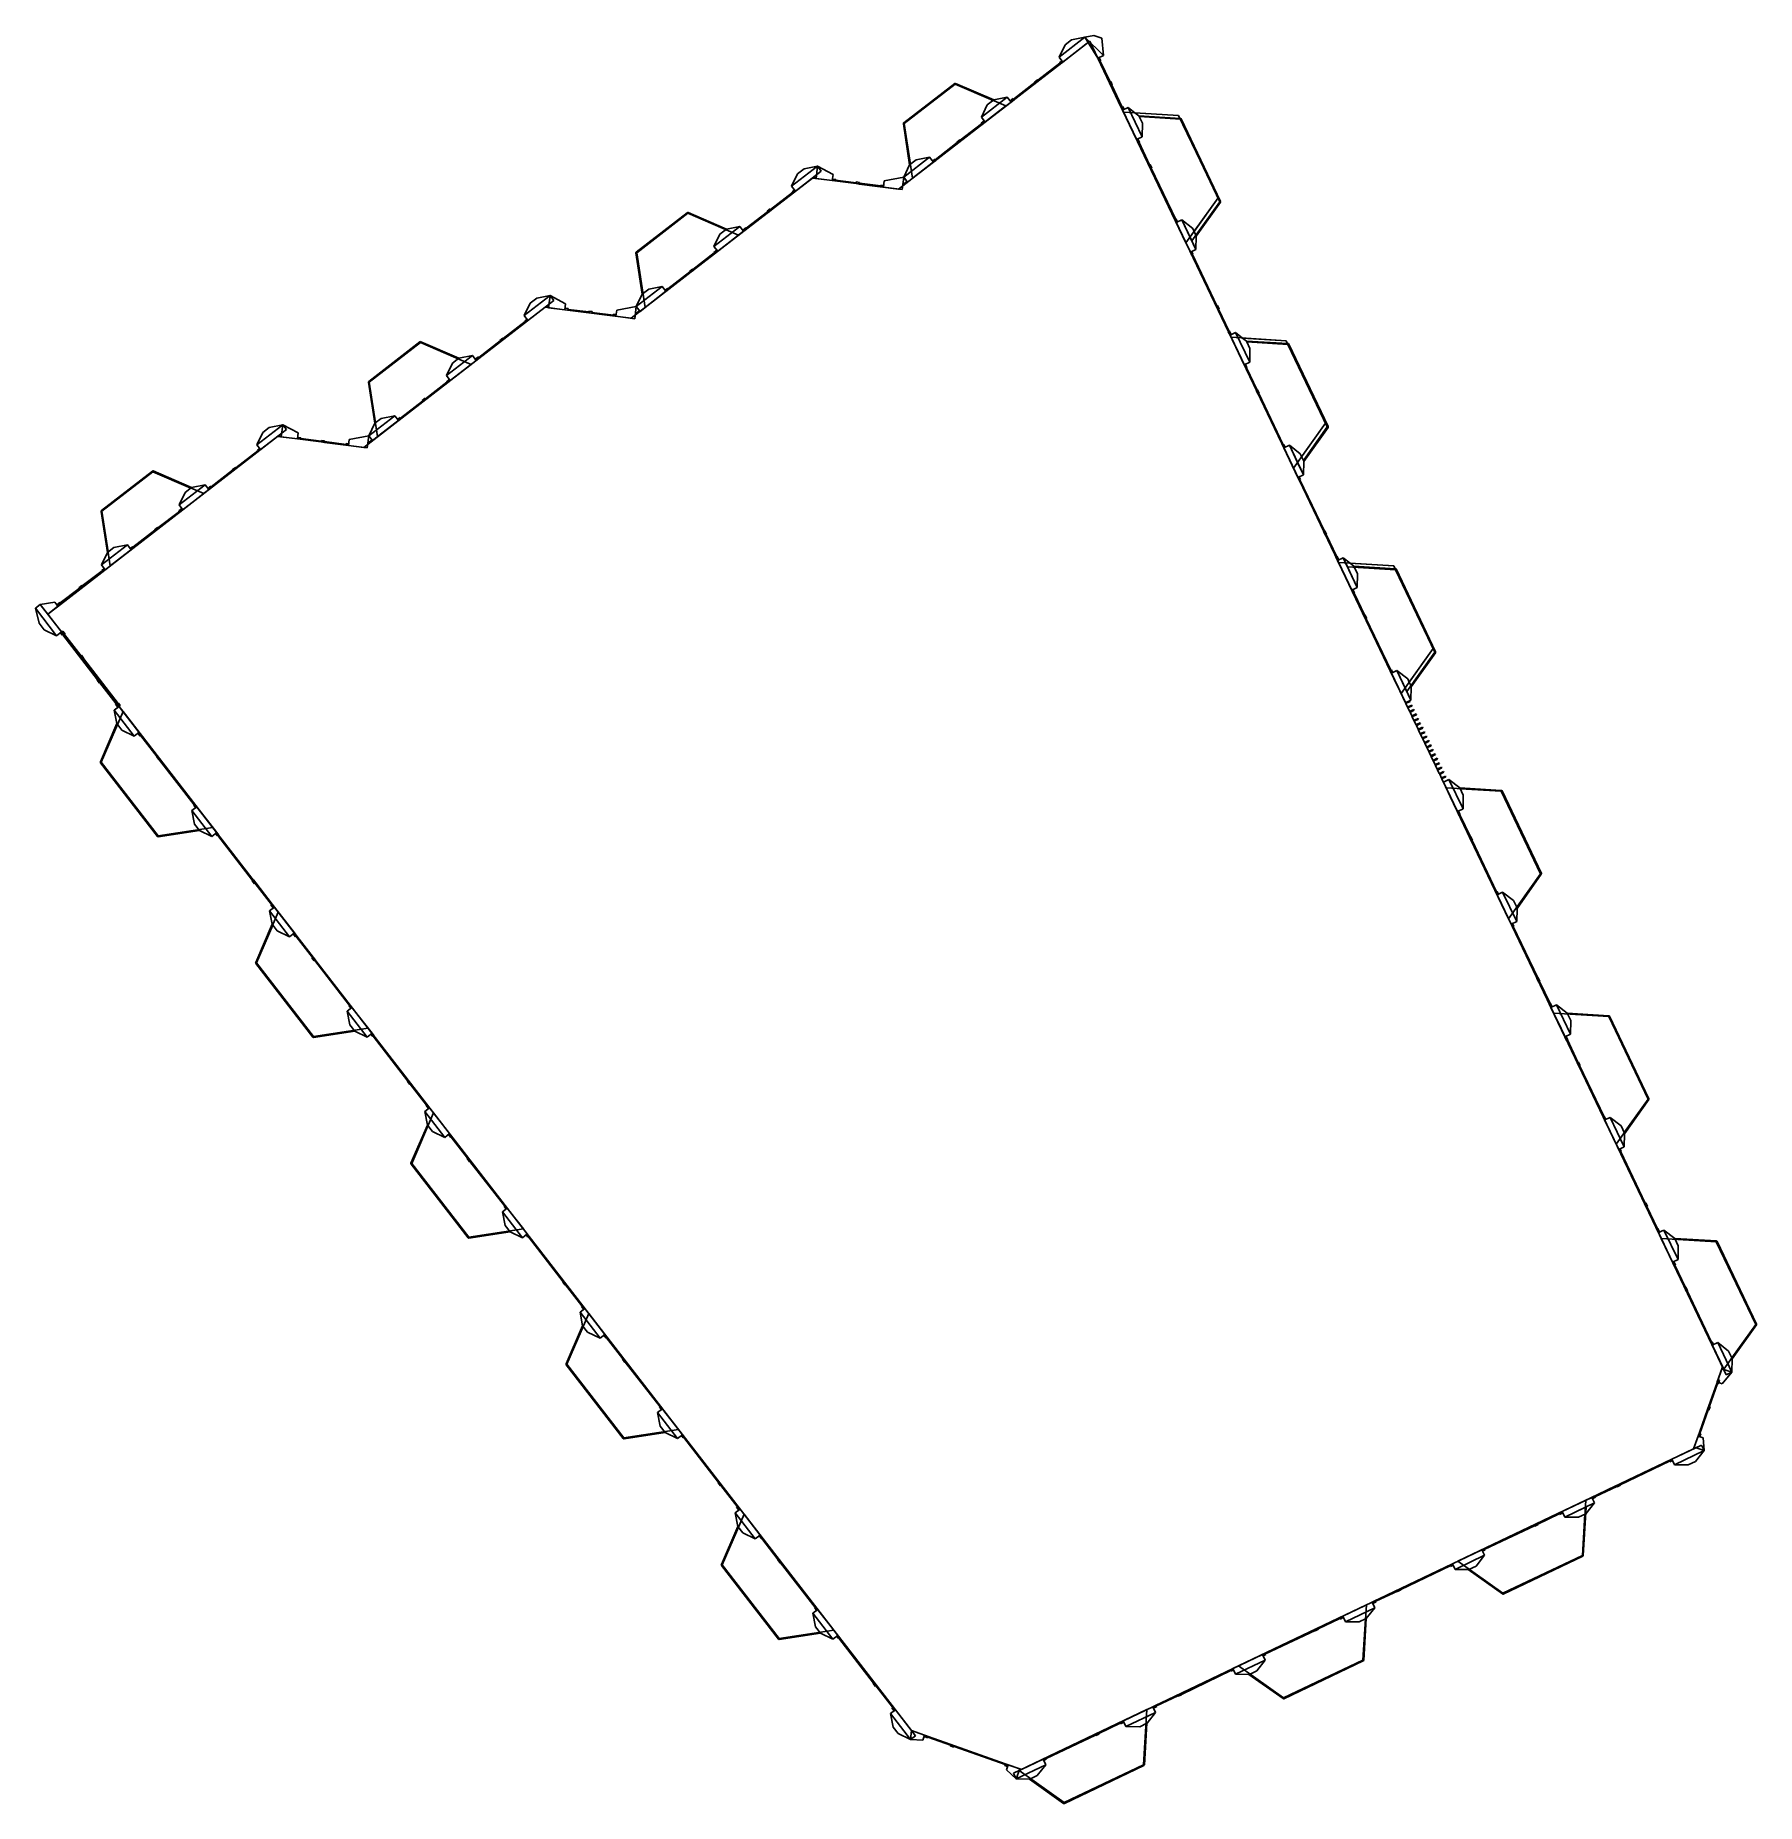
# Model space of a CAD drawing. Header units: metres. Extents: x 155.4 to 197.4, y 12.4 to 55.6.
import ezdxf

# ---------------------------------------------------------------- set-up
doc = ezdxf.new("R2010")
doc.units = ezdxf.units.M
doc.layers.add('ALL', color=7, linetype='Continuous', lineweight=25)

msp = doc.modelspace()

# ---------------------------------------------------------------- linework, layer by layer
at = {"layer": 'ALL', "color": 7, "lineweight": 25}
for p, q in [((176.479, 51.874), (181.149, 55.487)), ((180.401, 55.097), (181.034, 55.587)), ((180.401, 55.097), (181.034, 55.587)), ((180.546, 55.399), (180.401, 55.097)), ((180.493, 54.978), (181.125, 55.468)), ((180.546, 55.399), (180.705, 55.522)), ((180.705, 55.522), (181.034, 55.587)), ((181.25, 55.629), (181.034, 55.587)), ((181.034, 55.587), (181.483, 55.134)), ((181.034, 55.587), (181.483, 55.134)), ((181.034, 55.587), (181.348, 55.069)), ((181.034, 55.587), (181.125, 55.468)), ((181.282, 55.21), (181.149, 55.487)), ((181.25, 55.629), (181.447, 55.559)), ((181.447, 55.559), (181.483, 55.134)), ((179.884, 54.534), (180.423, 54.95)), ((180.423, 54.95), (179.884, 54.534)), ((180.401, 55.097), (180.493, 54.978)), ((180.415, 54.961), (180.472, 55.006)), ((180.436, 54.934), (180.415, 54.961)), ((180.436, 54.934), (180.493, 54.978)), ((180.493, 54.978), (180.472, 55.006)), ((181.282, 55.21), (181.92174, 53.86946)), ((181.483, 55.134), (181.348, 55.069)), ((181.348, 55.069), (181.379, 55.085)), ((181.387, 54.989), (181.348, 55.069)), ((181.418, 55.004), (181.379, 55.085)), ((181.418, 55.004), (181.387, 54.989)), ((181.405, 54.998), (181.647, 54.491)), ((181.647, 54.491), (181.405, 54.998)), ((176.604, 53.488), (177.851, 54.452)), ((177.851, 54.452), (177.86, 54.46)), ((177.86, 54.46), (177.871, 54.455)), ((177.871, 54.455), (178.806, 54.053)), ((179.289, 54.073), (179.811, 54.477)), ((179.811, 54.477), (179.289, 54.073)), ((179.876, 54.545), (179.802, 54.488)), ((179.823, 54.46), (179.802, 54.488)), ((179.897, 54.517), (179.823, 54.46)), ((179.876, 54.545), (179.897, 54.517)), ((181.631, 54.483), (181.663, 54.498)), ((181.67, 54.402), (181.631, 54.483)), ((181.701, 54.417), (181.663, 54.498)), ((177.862, 54.437), (176.615, 53.472)), ((177.862, 54.437), (176.615, 53.472)), ((177.862, 54.437), (176.615, 53.472)), ((178.788, 54.039), (177.862, 54.437)), ((179.103, 53.904), (177.862, 54.437)), ((178.788, 54.039), (177.862, 54.437)), ((178.503, 53.629), (179.135, 54.118)), ((178.503, 53.629), (179.135, 54.118)), ((178.648, 53.931), (178.806, 54.053)), ((178.806, 54.053), (179.135, 54.118)), ((179.135, 54.118), (179.227, 54)), ((179.28, 54.084), (179.206, 54.027)), ((179.227, 54), (179.206, 54.027)), ((179.301, 54.056), (179.227, 54)), ((179.28, 54.084), (179.301, 54.056)), ((181.701, 54.417), (181.67, 54.402)), ((181.686, 54.41), (181.939, 53.878)), ((181.939, 53.878), (181.686, 54.41)), ((176.819, 52.137), (179.103, 53.904)), ((178.648, 53.931), (178.503, 53.629)), ((178.503, 53.629), (178.594, 53.51)), ((178.594, 53.51), (179.227, 54)), ((181.927, 53.872), (181.92174, 53.86946)), ((181.92174, 53.86946), (181.9518, 53.80648)), ((181.927, 53.872), (181.958, 53.887)), ((181.927, 53.872), (181.957, 53.809)), ((182.086, 53.87), (181.951, 53.805)), ((181.951, 53.805), (182.295, 53.083)), ((181.957, 53.809), (181.9518, 53.80648)), ((181.9518, 53.80648), (188.86442, 39.32153)), ((181.957, 53.809), (181.988, 53.824)), ((181.958, 53.887), (181.988, 53.824)), ((181.976, 53.755), (183.502, 50.557)), ((183.322, 53.672), (181.976, 53.755)), ((182.086, 53.87), (182.43, 53.148)), ((182.086, 53.87), (182.43, 53.148)), ((182.25504, 53.73809), (182.086, 53.87)), ((182.35, 53.664), (182.25504, 53.73809)), ((183.322, 53.672), (182.25504, 53.73809)), ((182.35, 53.664), (183.367, 53.601)), ((182.35, 53.664), (182.3596, 53.64402)), ((182.3596, 53.64402), (182.437, 53.483)), ((183.365, 53.581), (182.3596, 53.64402)), ((184.284, 51.655), (183.322, 53.672)), ((184.284, 51.655), (183.322, 53.672)), ((183.367, 53.601), (183.378, 53.6)), ((183.378, 53.6), (184.345, 51.573)), ((183.383, 53.59), (183.378, 53.6)), ((184.345, 51.573), (183.383, 53.59)), ((176.594, 53.481), (176.604, 53.488)), ((176.596, 53.469), (176.594, 53.481)), ((176.75, 52.463), (176.596, 53.469)), ((176.615, 53.472), (176.767, 52.476)), ((176.615, 53.472), (176.819, 52.137)), ((176.615, 53.472), (176.767, 52.476)), ((177.986, 53.065), (178.508, 53.469)), ((178.508, 53.469), (177.986, 53.065)), ((178.499, 53.48), (178.573, 53.537)), ((178.52, 53.453), (178.499, 53.48)), ((178.52, 53.453), (178.594, 53.51)), ((178.594, 53.51), (178.573, 53.537)), ((182.437, 53.483), (182.43, 53.148)), ((184.327, 51.564), (183.365, 53.581)), ((184.327, 51.564), (183.365, 53.581)), ((183.365, 53.581), (184.327, 51.564)), ((183.365, 53.581), (184.327, 51.564)), ((177.373, 52.591), (177.912, 53.008)), ((177.912, 53.008), (177.373, 52.591)), ((177.903, 53.019), (177.977, 53.076)), ((177.925, 52.991), (177.903, 53.019)), ((177.925, 52.991), (177.999, 53.049)), ((177.999, 53.049), (177.977, 53.076)), ((182.43, 53.148), (182.295, 53.083)), ((182.295, 53.083), (182.325, 53.098)), ((182.334, 52.999), (182.295, 53.083)), ((182.365, 53.014), (182.325, 53.098)), ((182.365, 53.014), (182.334, 52.999)), ((182.354, 53.008), (182.613, 52.466)), ((182.613, 52.466), (182.354, 53.008)), ((173.867, 51.94), (174.5, 52.429)), ((173.867, 51.94), (174.5, 52.429)), ((173.959, 51.821), (174.592, 52.31)), ((174.012, 52.242), (174.171, 52.364)), ((174.171, 52.364), (174.5, 52.429)), ((174.5, 52.429), (174.462, 52.131)), ((174.5, 52.429), (174.878, 52.23)), ((174.5, 52.429), (174.592, 52.31)), ((176.604, 52.161), (177.237, 52.65)), ((176.604, 52.161), (177.237, 52.65)), ((176.75, 52.463), (176.604, 52.161)), ((176.696, 52.042), (177.329, 52.531)), ((176.75, 52.463), (176.908, 52.585)), ((176.908, 52.585), (177.237, 52.65)), ((177.237, 52.65), (177.329, 52.531)), ((177.365, 52.602), (177.307, 52.558)), ((177.329, 52.531), (177.307, 52.558)), ((177.386, 52.575), (177.329, 52.531)), ((177.365, 52.602), (177.386, 52.575)), ((182.593, 52.456), (182.624, 52.471)), ((182.633, 52.372), (182.593, 52.456)), ((182.665, 52.387), (182.624, 52.471)), ((182.665, 52.387), (182.633, 52.372)), ((182.653, 52.382), (183.252, 51.128)), ((183.252, 51.128), (182.653, 52.382)), ((169.945, 48.716), (174.374, 52.143)), ((174.012, 52.242), (173.867, 51.94)), ((173.867, 51.94), (173.959, 51.821)), ((174.795, 52.089), (174.374, 52.143)), ((174.397, 52.16), (174.464, 52.151)), ((174.464, 52.151), (174.397, 52.16)), ((174.462, 52.131), (174.859, 52.081)), ((174.795, 52.089), (175.43939, 52.00673)), ((174.878, 52.23), (174.859, 52.081)), ((174.859, 52.081), (174.864, 52.118)), ((174.939, 52.073), (174.859, 52.081)), ((174.943, 52.108), (174.864, 52.118)), ((174.943, 52.108), (174.939, 52.073)), ((174.941, 52.09), (175.442, 52.026)), ((175.442, 52.026), (174.941, 52.09)), ((175.44, 52.011), (175.43939, 52.00673)), ((175.43939, 52.00673), (175.51936, 51.99652)), ((175.44, 52.011), (175.445, 52.046)), ((175.52, 52.001), (175.44, 52.011)), ((175.525, 52.036), (175.445, 52.046)), ((175.52, 52.001), (175.51936, 51.99652)), ((175.51936, 51.99652), (176.479, 51.874)), ((175.525, 52.036), (175.52, 52.001)), ((175.522, 52.016), (176.048, 51.949)), ((176.048, 51.949), (175.522, 52.016)), ((176.046, 51.936), (176.05, 51.97)), ((176.046, 51.936), (176.108, 51.928)), ((176.05, 51.97), (176.113, 51.963)), ((176.126, 52.07), (176.108, 51.922)), ((176.108, 51.928), (176.113, 51.963)), ((176.108, 51.922), (176.566, 51.863)), ((176.126, 52.07), (176.604, 52.161)), ((176.604, 52.161), (176.566, 51.863)), ((176.581, 51.978), (176.684, 52.058)), ((176.684, 52.058), (176.581, 51.978)), ((176.604, 52.161), (176.696, 52.042)), ((173.351, 51.376), (173.889, 51.793)), ((173.889, 51.793), (173.351, 51.376)), ((173.881, 51.804), (173.938, 51.848)), ((173.902, 51.776), (173.881, 51.804)), ((173.902, 51.776), (173.959, 51.821)), ((173.959, 51.821), (173.938, 51.848)), ((183.502, 50.557), (184.284, 51.655)), ((184.327, 51.564), (183.64481, 50.60566)), ((184.284, 51.655), (183.7009, 50.83586)), ((184.344, 51.553), (183.7508, 50.71991)), ((184.351, 51.562), (184.344, 51.553)), ((184.345, 51.573), (184.351, 51.562)), ((170.07, 50.33), (171.317, 51.295)), ((171.329, 51.28), (170.081, 50.315)), ((171.329, 51.28), (170.081, 50.315)), ((171.329, 51.28), (170.081, 50.315)), ((171.317, 51.295), (171.326, 51.302)), ((171.326, 51.302), (171.337, 51.298)), ((172.254, 50.882), (171.329, 51.28)), ((172.57, 50.747), (171.329, 51.28)), ((172.254, 50.882), (171.329, 51.28)), ((171.337, 51.298), (172.272, 50.896)), ((172.755, 50.915), (173.277, 51.319)), ((173.277, 51.319), (172.755, 50.915)), ((173.342, 51.387), (173.268, 51.33)), ((173.29, 51.303), (173.268, 51.33)), ((173.363, 51.36), (173.29, 51.303)), ((173.342, 51.387), (173.363, 51.36)), ((183.233, 51.119), (183.265, 51.134)), ((183.233, 51.119), (183.265, 51.053)), ((183.265, 51.134), (183.296, 51.068)), ((183.4, 51.118), (183.265, 51.053)), ((183.265, 51.053), (183.296, 51.068)), ((183.265, 51.053), (183.609, 50.331)), ((183.665, 50.911), (183.4, 51.118)), ((183.4, 51.118), (183.745, 50.396)), ((183.4, 51.118), (183.64481, 50.60566)), ((170.285, 48.98), (172.57, 50.747)), ((171.969, 50.471), (172.602, 50.961)), ((171.969, 50.471), (172.602, 50.961)), ((172.114, 50.774), (171.969, 50.471)), ((172.06, 50.353), (172.693, 50.842)), ((172.114, 50.774), (172.272, 50.896)), ((172.272, 50.896), (172.602, 50.961)), ((172.602, 50.961), (172.693, 50.842)), ((172.746, 50.927), (172.672, 50.87)), ((172.693, 50.842), (172.672, 50.87)), ((172.767, 50.899), (172.693, 50.842)), ((172.746, 50.927), (172.767, 50.899)), ((183.64481, 50.60566), (183.745, 50.396)), ((183.665, 50.911), (183.7009, 50.83586)), ((183.7009, 50.83586), (183.751, 50.731)), ((183.7508, 50.71991), (183.745, 50.396)), ((183.751, 50.731), (183.7508, 50.71991)), ((170.06, 50.323), (170.07, 50.33)), ((170.062, 50.312), (170.06, 50.323)), ((170.216, 49.305), (170.062, 50.312)), ((170.081, 50.315), (170.233, 49.319)), ((170.081, 50.315), (170.285, 48.98)), ((170.081, 50.315), (170.233, 49.319)), ((171.452, 49.908), (171.974, 50.311)), ((171.974, 50.311), (171.452, 49.908)), ((171.965, 50.323), (172.039, 50.38)), ((171.987, 50.295), (171.965, 50.323)), ((171.969, 50.471), (172.06, 50.353)), ((171.987, 50.295), (172.06, 50.353)), ((172.06, 50.353), (172.039, 50.38)), ((183.745, 50.396), (183.609, 50.331)), ((183.609, 50.331), (183.641, 50.346)), ((183.64, 50.265), (183.609, 50.331)), ((183.672, 50.28), (183.64, 50.265)), ((183.672, 50.28), (183.641, 50.346)), ((183.659, 50.274), (184.258, 49.02)), ((184.258, 49.02), (183.659, 50.274)), ((170.84, 49.434), (171.378, 49.85)), ((171.378, 49.85), (170.84, 49.434)), ((171.37, 49.861), (171.443, 49.919)), ((171.391, 49.834), (171.37, 49.861)), ((171.391, 49.834), (171.465, 49.891)), ((171.465, 49.891), (171.443, 49.919)), ((167.333, 48.782), (167.966, 49.272)), ((167.333, 48.782), (167.966, 49.272)), ((167.637, 49.207), (167.966, 49.272)), ((167.966, 49.272), (167.928, 48.974)), ((167.966, 49.272), (168.344, 49.072)), ((167.966, 49.272), (168.058, 49.153)), ((170.07, 49.003), (170.703, 49.493)), ((170.07, 49.003), (170.703, 49.493)), ((170.216, 49.305), (170.07, 49.003)), ((170.162, 48.884), (170.795, 49.374)), ((170.216, 49.305), (170.374, 49.428)), ((170.374, 49.428), (170.703, 49.493)), ((170.703, 49.493), (170.795, 49.374)), ((170.831, 49.445), (170.774, 49.401)), ((170.795, 49.374), (170.774, 49.401)), ((170.852, 49.417), (170.795, 49.374)), ((170.831, 49.445), (170.852, 49.417)), ((163.411, 45.559), (167.841, 48.985)), ((167.479, 49.084), (167.333, 48.782)), ((167.425, 48.664), (168.058, 49.153)), ((167.479, 49.084), (167.637, 49.207)), ((168.261, 48.931), (167.841, 48.985)), ((167.863, 49.002), (167.93, 48.994)), ((167.93, 48.994), (167.863, 49.002)), ((167.928, 48.974), (168.325, 48.923)), ((168.261, 48.931), (169.945, 48.716)), ((168.344, 49.072), (168.325, 48.923)), ((168.325, 48.923), (168.33, 48.961)), ((168.405, 48.916), (168.325, 48.923)), ((168.41, 48.951), (168.33, 48.961)), ((168.41, 48.951), (168.405, 48.916)), ((168.407, 48.933), (168.909, 48.869)), ((168.909, 48.869), (168.407, 48.933)), ((168.907, 48.854), (168.911, 48.888)), ((168.986, 48.844), (168.907, 48.854)), ((168.991, 48.878), (168.911, 48.888)), ((168.991, 48.878), (168.986, 48.844)), ((168.988, 48.859), (169.514, 48.792)), ((169.514, 48.792), (168.988, 48.859)), ((169.593, 48.912), (169.574, 48.764)), ((169.593, 48.912), (170.07, 49.003)), ((170.07, 49.003), (170.032, 48.705)), ((170.047, 48.821), (170.15, 48.9)), ((170.15, 48.9), (170.047, 48.821)), ((170.07, 49.003), (170.162, 48.884)), ((184.237, 49.011), (184.269, 49.026)), ((184.237, 49.011), (184.277, 48.926)), ((184.269, 49.026), (184.309, 48.941)), ((184.277, 48.926), (184.309, 48.941)), ((184.298, 48.936), (184.557, 48.393)), ((184.557, 48.393), (184.298, 48.936)), ((166.817, 48.219), (167.356, 48.635)), ((167.356, 48.635), (166.817, 48.219)), ((167.333, 48.782), (167.425, 48.664)), ((167.347, 48.646), (167.404, 48.691)), ((167.368, 48.619), (167.347, 48.646)), ((167.368, 48.619), (167.425, 48.664)), ((167.425, 48.664), (167.404, 48.691)), ((169.512, 48.778), (169.517, 48.813)), ((169.512, 48.778), (169.575, 48.771)), ((169.517, 48.813), (169.579, 48.805)), ((169.574, 48.764), (170.032, 48.705)), ((169.575, 48.771), (169.579, 48.805)), ((184.536, 48.384), (184.567, 48.399)), ((184.567, 48.399), (184.608, 48.314)), ((163.536, 47.173), (164.783, 48.138)), ((164.795, 48.122), (163.548, 47.157)), ((164.795, 48.122), (163.548, 47.157)), ((164.795, 48.122), (163.548, 47.157)), ((164.783, 48.138), (164.792, 48.145)), ((164.792, 48.145), (164.803, 48.14)), ((165.721, 47.725), (164.795, 48.122)), ((166.036, 47.589), (164.795, 48.122)), ((165.721, 47.725), (164.795, 48.122)), ((164.803, 48.14), (165.739, 47.738)), ((166.221, 47.758), (166.743, 48.162)), ((166.743, 48.162), (166.221, 47.758)), ((166.808, 48.23), (166.735, 48.173)), ((166.756, 48.145), (166.735, 48.173)), ((166.83, 48.202), (166.756, 48.145)), ((166.808, 48.23), (166.83, 48.202)), ((184.536, 48.384), (184.578, 48.3)), ((184.714, 48.365), (184.578, 48.3)), ((184.578, 48.3), (184.608, 48.314)), ((184.578, 48.3), (184.923, 47.578)), ((184.603, 48.251), (186.038, 45.244)), ((185.95, 48.167), (184.603, 48.251)), ((184.714, 48.365), (185.058, 47.643)), ((184.714, 48.365), (185.058, 47.643)), ((184.88295, 48.23317), (184.714, 48.365)), ((184.978, 48.159), (184.88295, 48.23317)), ((185.95, 48.167), (184.88295, 48.23317)), ((184.978, 48.159), (185.994, 48.096)), ((184.978, 48.159), (184.98749, 48.13903)), ((184.98749, 48.13903), (185.064, 47.978)), ((185.993, 48.076), (184.98749, 48.13903)), ((185.064, 47.978), (185.058, 47.643)), ((186.912, 46.15), (185.95, 48.167)), ((186.912, 46.15), (185.95, 48.167)), ((186.955, 46.059), (185.993, 48.076)), ((186.955, 46.059), (185.993, 48.076)), ((185.993, 48.076), (186.955, 46.059)), ((185.993, 48.076), (186.955, 46.059)), ((185.994, 48.096), (186.006, 48.095)), ((186.006, 48.095), (186.973, 46.068)), ((186.011, 48.085), (186.006, 48.095)), ((186.973, 46.068), (186.011, 48.085)), ((163.751, 45.822), (166.036, 47.589)), ((165.435, 47.314), (166.068, 47.803)), ((165.435, 47.314), (166.068, 47.803)), ((165.58, 47.616), (165.435, 47.314)), ((165.527, 47.195), (166.159, 47.685)), ((165.58, 47.616), (165.739, 47.738)), ((165.739, 47.738), (166.068, 47.803)), ((166.068, 47.803), (166.159, 47.685)), ((166.212, 47.769), (166.138, 47.712)), ((166.159, 47.685), (166.138, 47.712)), ((166.233, 47.742), (166.159, 47.685)), ((166.212, 47.769), (166.233, 47.742)), ((185.058, 47.643), (184.923, 47.578)), ((184.923, 47.578), (184.952, 47.592)), ((184.961, 47.493), (184.923, 47.578)), ((184.992, 47.508), (184.952, 47.592)), ((163.527, 47.166), (163.536, 47.173)), ((163.528, 47.154), (163.527, 47.166)), ((163.682, 46.148), (163.528, 47.154)), ((163.548, 47.157), (163.7, 46.161)), ((163.548, 47.157), (163.751, 45.822)), ((163.548, 47.157), (163.7, 46.161)), ((164.918, 46.75), (165.44, 47.154)), ((165.44, 47.154), (164.918, 46.75)), ((165.431, 47.165), (165.505, 47.223)), ((165.453, 47.138), (165.431, 47.165)), ((165.435, 47.314), (165.527, 47.195)), ((165.453, 47.138), (165.527, 47.195)), ((165.527, 47.195), (165.505, 47.223)), ((184.992, 47.508), (184.961, 47.493)), ((184.982, 47.503), (185.241, 46.961)), ((185.241, 46.961), (184.982, 47.503)), ((164.306, 46.276), (164.844, 46.693)), ((164.844, 46.693), (164.306, 46.276)), ((164.836, 46.704), (164.91, 46.761)), ((164.857, 46.677), (164.836, 46.704)), ((164.857, 46.677), (164.931, 46.734)), ((164.931, 46.734), (164.91, 46.761)), ((185.22, 46.951), (185.252, 46.966)), ((185.26, 46.867), (185.22, 46.951)), ((185.292, 46.882), (185.252, 46.966)), ((185.292, 46.882), (185.26, 46.867)), ((185.281, 46.876), (185.879, 45.622)), ((185.879, 45.622), (185.281, 46.876)), ((163.537, 45.846), (164.169, 46.335)), ((163.537, 45.846), (164.169, 46.335)), ((163.682, 46.148), (163.84, 46.27)), ((163.84, 46.27), (164.169, 46.335)), ((164.169, 46.335), (164.261, 46.216)), ((164.297, 46.287), (164.24, 46.243)), ((164.261, 46.216), (164.24, 46.243)), ((164.318, 46.26), (164.261, 46.216)), ((164.297, 46.287), (164.318, 46.26)), ((155.928, 41.667), (161.307, 45.828)), ((160.799, 45.625), (161.432, 46.114)), ((160.799, 45.625), (161.432, 46.114)), ((160.945, 45.927), (160.799, 45.625)), ((160.891, 45.506), (161.524, 45.996)), ((160.945, 45.927), (161.103, 46.049)), ((161.103, 46.049), (161.432, 46.114)), ((161.728, 45.774), (161.307, 45.828)), ((161.329, 45.845), (161.397, 45.836)), ((161.397, 45.836), (161.329, 45.845)), ((161.432, 46.114), (161.394, 45.817)), ((161.394, 45.817), (161.791, 45.766)), ((161.432, 46.114), (161.81, 45.915)), ((161.432, 46.114), (161.524, 45.996)), ((161.81, 45.915), (161.791, 45.766)), ((163.059, 45.755), (163.537, 45.846)), ((163.537, 45.846), (163.499, 45.548)), ((163.682, 46.148), (163.537, 45.846)), ((163.537, 45.846), (163.628, 45.727)), ((163.628, 45.727), (164.261, 46.216)), ((186.13, 45.051), (186.912, 46.15)), ((186.912, 46.15), (186.22851, 45.1903)), ((186.955, 46.059), (186.37187, 45.23882)), ((186.972, 46.048), (186.37778, 45.21347)), ((186.978, 46.057), (186.972, 46.048)), ((186.973, 46.068), (186.978, 46.057)), ((160.283, 45.061), (160.822, 45.478)), ((160.822, 45.478), (160.283, 45.061)), ((160.799, 45.625), (160.891, 45.506)), ((160.813, 45.489), (160.87, 45.533)), ((160.834, 45.461), (160.813, 45.489)), ((160.834, 45.461), (160.891, 45.506)), ((160.891, 45.506), (160.87, 45.533)), ((161.728, 45.774), (162.3725, 45.69167)), ((161.791, 45.766), (161.796, 45.803)), ((161.872, 45.759), (161.791, 45.766)), ((161.876, 45.793), (161.796, 45.803)), ((161.876, 45.793), (161.872, 45.759)), ((161.874, 45.775), (162.375, 45.711)), ((162.375, 45.711), (161.874, 45.775)), ((162.373, 45.696), (162.3725, 45.69167)), ((162.3725, 45.69167), (162.45248, 45.68145)), ((162.373, 45.696), (162.377, 45.731)), ((162.453, 45.686), (162.373, 45.696)), ((162.457, 45.721), (162.377, 45.731)), ((162.453, 45.686), (162.45248, 45.68145)), ((162.45248, 45.68145), (162.97823, 45.61429)), ((162.457, 45.721), (162.453, 45.686)), ((162.455, 45.701), (162.98, 45.634)), ((162.98, 45.634), (162.455, 45.701)), ((162.979, 45.621), (162.97823, 45.61429)), ((162.97823, 45.61429), (163.04024, 45.60636)), ((162.979, 45.621), (162.983, 45.656)), ((162.979, 45.621), (163.041, 45.613)), ((162.983, 45.656), (163.045, 45.648)), ((163.059, 45.755), (163.04, 45.607)), ((163.04, 45.607), (163.499, 45.548)), ((163.041, 45.613), (163.04024, 45.60636)), ((163.04024, 45.60636), (163.411, 45.559)), ((163.041, 45.613), (163.045, 45.648)), ((163.513, 45.663), (163.616, 45.743)), ((163.616, 45.743), (163.513, 45.663)), ((185.861, 45.613), (185.892, 45.628)), ((185.861, 45.613), (185.892, 45.548)), ((185.892, 45.628), (185.923, 45.563)), ((186.027, 45.612), (185.892, 45.548)), ((185.892, 45.548), (185.923, 45.563)), ((185.892, 45.548), (186.237, 44.826)), ((186.292, 45.406), (186.027, 45.612)), ((186.027, 45.612), (186.372, 44.89)), ((186.027, 45.612), (186.22851, 45.1903)), ((186.292, 45.406), (186.37187, 45.23882)), ((157.002, 44.016), (158.249, 44.98)), ((158.261, 44.965), (157.014, 44)), ((158.261, 44.965), (157.014, 44)), ((158.261, 44.965), (157.014, 44)), ((158.249, 44.98), (158.258, 44.987)), ((158.258, 44.987), (158.269, 44.983)), ((159.187, 44.567), (158.261, 44.965)), ((159.502, 44.432), (158.261, 44.965)), ((159.187, 44.567), (158.261, 44.965)), ((158.269, 44.983), (159.205, 44.581)), ((159.687, 44.6), (160.209, 45.004)), ((160.209, 45.004), (159.687, 44.6)), ((160.275, 45.072), (160.201, 45.015)), ((160.222, 44.988), (160.201, 45.015)), ((160.296, 45.045), (160.222, 44.988)), ((160.275, 45.072), (160.296, 45.045)), ((186.038, 45.244), (186.13, 45.051)), ((186.22851, 45.1903), (186.372, 44.89)), ((186.37187, 45.23882), (186.378, 45.226)), ((186.37778, 45.21347), (186.372, 44.89)), ((186.378, 45.226), (186.37778, 45.21347)), ((158.901, 44.157), (159.534, 44.646)), ((158.901, 44.157), (159.534, 44.646)), ((158.993, 44.038), (159.626, 44.527)), ((159.047, 44.459), (159.205, 44.581)), ((159.205, 44.581), (159.534, 44.646)), ((159.534, 44.646), (159.626, 44.527)), ((159.678, 44.612), (159.604, 44.555)), ((159.626, 44.527), (159.604, 44.555)), ((159.7, 44.584), (159.626, 44.527)), ((159.678, 44.612), (159.7, 44.584)), ((186.372, 44.89), (186.237, 44.826)), ((186.237, 44.826), (186.268, 44.841)), ((186.268, 44.76), (186.237, 44.826)), ((186.299, 44.775), (186.268, 44.841)), ((186.299, 44.775), (186.268, 44.76)), ((186.286, 44.769), (186.885, 43.515)), ((186.885, 43.515), (186.286, 44.769)), ((157.218, 42.665), (159.502, 44.432)), ((159.047, 44.459), (158.901, 44.157)), ((158.901, 44.157), (158.993, 44.038)), ((156.993, 44.008), (157.002, 44.016)), ((156.995, 43.997), (156.993, 44.008)), ((157.148, 42.99), (156.995, 43.997)), ((157.014, 44), (157.166, 43.004)), ((157.014, 44), (157.218, 42.665)), ((157.014, 44), (157.166, 43.004)), ((158.384, 43.593), (158.907, 43.996)), ((158.907, 43.996), (158.384, 43.593)), ((158.898, 44.008), (158.971, 44.065)), ((158.919, 43.98), (158.898, 44.008)), ((158.919, 43.98), (158.993, 44.038)), ((158.993, 44.038), (158.971, 44.065)), ((157.772, 43.119), (158.311, 43.536)), ((158.311, 43.536), (157.772, 43.119)), ((158.302, 43.547), (158.376, 43.604)), ((158.323, 43.519), (158.302, 43.547)), ((158.323, 43.519), (158.397, 43.576)), ((158.397, 43.576), (158.376, 43.604)), ((186.864, 43.505), (186.896, 43.52)), ((186.864, 43.505), (186.905, 43.421)), ((186.896, 43.52), (186.936, 43.436)), ((186.905, 43.421), (186.936, 43.436)), ((186.925, 43.431), (187.184, 42.888)), ((187.184, 42.888), (186.925, 43.431)), ((157.003, 42.688), (157.636, 43.178)), ((157.003, 42.688), (157.636, 43.178)), ((157.148, 42.99), (157.003, 42.688)), ((157.095, 42.57), (157.727, 43.059)), ((157.148, 42.99), (157.307, 43.113)), ((157.307, 43.113), (157.636, 43.178)), ((157.636, 43.178), (157.727, 43.059)), ((157.763, 43.13), (157.706, 43.086)), ((157.727, 43.059), (157.706, 43.086)), ((157.785, 43.102), (157.727, 43.059)), ((157.763, 43.13), (157.785, 43.102)), ((187.163, 42.878), (187.195, 42.893)), ((187.163, 42.878), (187.206, 42.795)), ((187.195, 42.893), (187.235, 42.809)), ((187.341, 42.86), (187.206, 42.795)), ((187.206, 42.795), (187.235, 42.809)), ((187.206, 42.795), (187.55, 42.073)), ((187.341, 42.86), (187.686, 42.138)), ((187.50995, 42.72817), (187.341, 42.86)), ((187.341, 42.86), (187.44444, 42.64352)), ((157.022, 42.545), (156.532, 42.174)), ((156.539, 42.165), (157.025, 42.541)), ((157.025, 42.541), (156.539, 42.165)), ((157.028, 42.537), (156.539, 42.165)), ((157.003, 42.688), (157.095, 42.57)), ((157.015, 42.554), (157.073, 42.598)), ((157.036, 42.526), (157.015, 42.554)), ((157.022, 42.545), (157.028, 42.537)), ((157.036, 42.526), (157.095, 42.57)), ((157.095, 42.57), (157.073, 42.598)), ((187.23, 42.745), (188.665, 39.738)), ((188.577, 42.662), (187.23, 42.745)), ((187.44444, 42.64352), (187.686, 42.138)), ((188.62, 42.571), (187.44444, 42.64352)), ((187.605, 42.654), (187.50995, 42.72817)), ((188.577, 42.662), (187.50995, 42.72817)), ((187.605, 42.654), (188.622, 42.591)), ((187.605, 42.654), (187.692, 42.473)), ((187.692, 42.473), (187.686, 42.138)), ((189.539, 40.645), (188.577, 42.662)), ((189.539, 40.645), (188.577, 42.662)), ((189.582, 40.554), (188.62, 42.571)), ((189.582, 40.554), (188.62, 42.571)), ((188.62, 42.571), (189.582, 40.554)), ((188.62, 42.571), (189.582, 40.554)), ((188.622, 42.591), (188.633, 42.59)), ((188.633, 42.59), (189.601, 40.563)), ((188.639, 42.58), (188.633, 42.59)), ((189.601, 40.563), (188.639, 42.58)), ((156.46, 42.115), (155.994, 41.76)), ((156.473, 42.098), (156.007, 41.744)), ((156.526, 42.182), (156.452, 42.126)), ((156.473, 42.098), (156.452, 42.126)), ((156.473, 42.098), (156.46, 42.115)), ((156.547, 42.154), (156.473, 42.098)), ((156.526, 42.182), (156.547, 42.154)), ((156.539, 42.165), (156.532, 42.174)), ((187.686, 42.138), (187.55, 42.073)), ((187.55, 42.073), (187.579, 42.087)), ((187.588, 41.988), (187.55, 42.073)), ((187.62, 42.003), (187.579, 42.087)), ((187.62, 42.003), (187.588, 41.988)), ((187.609, 41.998), (187.868, 41.455)), ((187.868, 41.455), (187.609, 41.998)), ((155.389, 41.629), (155.507, 41.721)), ((155.909, 40.957), (155.389, 41.629)), ((155.484, 41.261), (155.389, 41.629)), ((155.909, 40.957), (155.389, 41.629)), ((155.507, 41.721), (155.864, 41.776)), ((155.507, 41.721), (155.691, 41.484)), ((156.027, 41.049), (155.507, 41.721)), ((155.691, 41.484), (155.941, 41.677)), ((155.928, 41.667), (155.691, 41.484)), ((155.864, 41.776), (155.941, 41.677)), ((155.985, 41.772), (155.911, 41.715)), ((155.932, 41.688), (155.911, 41.715)), ((156.007, 41.744), (155.932, 41.688)), ((155.985, 41.772), (156.007, 41.744)), ((156.007, 41.744), (155.994, 41.76)), ((155.606, 41.103), (155.484, 41.261)), ((155.606, 41.103), (155.909, 40.957)), ((157.39132, 39.28566), (155.691, 41.484)), ((156.027, 41.049), (156.056, 41.071)), ((156.113, 40.997), (156.056, 41.071)), ((187.847, 41.446), (187.879, 41.461)), ((187.888, 41.361), (187.847, 41.446)), ((187.919, 41.376), (187.879, 41.461)), ((187.919, 41.376), (187.888, 41.361)), ((187.908, 41.371), (188.507, 40.117)), ((188.507, 40.117), (187.908, 41.371)), ((155.909, 40.957), (156.027, 41.049)), ((156.027, 41.049), (156, 41.028)), ((156.045, 40.971), (156, 41.028)), ((156.072, 40.992), (156.027, 41.049)), ((156.086, 40.976), (156.027, 41.049)), ((156.072, 40.992), (156.045, 40.971)), ((156.056, 40.979), (156.062, 40.984)), ((156.906, 39.88), (156.056, 40.979)), ((156.056, 40.979), (156.906, 39.88)), ((156.056, 40.979), (156.906, 39.88)), ((156.062, 40.984), (156.91, 39.884)), ((156.113, 40.997), (156.086, 40.976)), ((156.086, 40.976), (156.101, 40.988)), ((156.086, 40.976), (156.484, 40.461)), ((156.101, 40.988), (156.5, 40.473)), ((188.757, 39.546), (189.539, 40.645)), ((189.539, 40.645), (188.95559, 39.82442)), ((156.484, 40.461), (156.512, 40.482)), ((156.484, 40.461), (156.5, 40.473)), ((156.541, 40.386), (156.484, 40.461)), ((156.56854, 40.4086), (156.512, 40.482)), ((156.569, 40.408), (156.541, 40.386)), ((156.553, 40.395), (156.561, 40.402)), ((157.402, 39.295), (156.553, 40.395)), ((156.561, 40.402), (156.56854, 40.4086)), ((157.41, 39.302), (156.561, 40.402)), ((156.569, 40.408), (156.56854, 40.4086)), ((189.582, 40.554), (188.89944, 39.59396)), ((189.599, 40.542), (189.00478, 39.70848)), ((189.606, 40.552), (189.599, 40.542)), ((189.601, 40.563), (189.606, 40.552)), ((156.895, 39.871), (156.922, 39.893)), ((156.895, 39.871), (156.952, 39.798)), ((156.91, 39.884), (156.906, 39.88)), ((156.922, 39.893), (156.979, 39.819)), ((156.979, 39.819), (156.952, 39.798)), ((156.979, 39.819), (156.963, 39.806)), ((156.963, 39.806), (156.979, 39.819)), ((157.362, 39.291), (156.963, 39.806)), ((156.963, 39.806), (157.362, 39.291)), ((157.362, 39.291), (156.963, 39.806)), ((157.362, 39.291), (156.963, 39.806)), ((157.378, 39.303), (156.979, 39.819)), ((156.979, 39.819), (157.378, 39.303)), ((188.488, 40.108), (188.519, 40.123)), ((188.488, 40.108), (188.519, 40.043)), ((188.519, 40.123), (188.551, 40.058)), ((188.655, 40.107), (188.519, 40.043)), ((188.519, 40.043), (188.551, 40.058)), ((188.519, 40.043), (188.864, 39.321)), ((188.919, 39.901), (188.655, 40.107)), ((188.655, 40.107), (188.999, 39.385)), ((188.655, 40.107), (188.89944, 39.59396)), ((188.919, 39.901), (188.95559, 39.82442)), ((188.95559, 39.82442), (189.005, 39.721)), ((188.665, 39.738), (188.757, 39.546)), ((188.999, 39.385), (188.864, 39.321)), ((188.876, 39.327), (188.86442, 39.32153)), ((188.876, 39.327), (188.967, 39.37)), ((188.885, 39.308), (188.876, 39.327)), ((188.885, 39.308), (188.975, 39.352)), ((188.89944, 39.59396), (188.999, 39.385)), ((188.975, 39.352), (188.967, 39.37)), ((189.00478, 39.70848), (188.999, 39.385)), ((189.005, 39.721), (189.00478, 39.70848)), ((157.53, 39.106), (156.997, 37.865)), ((157.316, 39.138), (157.435, 39.229)), ((157.805, 38.505), (157.316, 39.138)), ((157.381, 38.809), (157.316, 39.138)), ((157.805, 38.505), (157.316, 39.138)), ((157.35, 39.282), (157.378, 39.303)), ((157.35, 39.282), (157.407, 39.208)), ((157.378, 39.303), (157.362, 39.291)), ((157.378, 39.303), (157.362, 39.291)), ((157.378, 39.303), (157.435, 39.229)), ((157.391, 39.287), (157.419, 39.309)), ((157.391, 39.287), (157.435, 39.229)), ((157.402, 39.295), (157.39132, 39.28566)), ((176.794, 14.2), (157.39132, 39.28566)), ((157.41, 39.302), (157.402, 39.295)), ((157.435, 39.229), (157.407, 39.208)), ((157.419, 39.309), (157.463, 39.251)), ((157.435, 39.229), (157.463, 39.251)), ((157.924, 38.597), (157.435, 39.229)), ((159.725, 36.268), (157.53, 39.106)), ((188.86442, 39.32153), (188.87355, 39.3024)), ((188.885, 39.308), (188.87355, 39.3024)), ((188.87355, 39.3024), (188.91646, 39.21249)), ((188.928, 39.218), (188.91646, 39.21249)), ((188.91646, 39.21249), (188.92513, 39.19433)), ((188.937, 39.2), (188.92513, 39.19433)), ((188.92513, 39.19433), (188.96809, 39.10431)), ((188.928, 39.218), (189.018, 39.261)), ((188.937, 39.2), (188.928, 39.218)), ((188.937, 39.2), (189.027, 39.243)), ((188.98, 39.11), (188.96809, 39.10431)), ((188.96809, 39.10431), (188.97657, 39.08654)), ((188.988, 39.092), (188.97657, 39.08654)), ((188.97657, 39.08654), (189.01951, 38.99657)), ((188.98, 39.11), (189.07, 39.153)), ((188.988, 39.092), (188.98, 39.11)), ((188.988, 39.092), (189.078, 39.135)), ((189.027, 39.243), (189.018, 39.261)), ((189.031, 39.002), (189.01951, 38.99657)), ((189.01951, 38.99657), (189.0282, 38.97836)), ((189.04, 38.984), (189.0282, 38.97836)), ((189.0282, 38.97836), (189.07154, 38.88753)), ((189.031, 39.002), (189.122, 39.045)), ((189.04, 38.984), (189.031, 39.002)), ((189.04, 38.984), (189.13, 39.027)), ((189.078, 39.135), (189.07, 39.153)), ((189.083, 38.893), (189.07154, 38.88753)), ((189.083, 38.893), (189.173, 38.936)), ((189.092, 38.875), (189.083, 38.893)), ((189.092, 38.875), (189.182, 38.918)), ((189.13, 39.027), (189.122, 39.045)), ((189.182, 38.918), (189.173, 38.936)), ((156.979, 37.873), (157.381, 38.809)), ((157.394, 38.791), (156.997, 37.865)), ((157.394, 38.791), (156.997, 37.865)), ((157.503, 38.65), (157.381, 38.809)), ((157.503, 38.65), (157.805, 38.505)), ((157.805, 38.505), (157.924, 38.597)), ((157.924, 38.597), (157.896, 38.576)), ((157.953, 38.502), (157.896, 38.576)), ((157.981, 38.523), (157.924, 38.597)), ((157.981, 38.523), (157.953, 38.502)), ((157.965, 38.511), (157.981, 38.523)), ((157.965, 38.511), (157.981, 38.523)), ((158.364, 37.995), (157.965, 38.511)), ((157.965, 38.511), (158.364, 37.995)), ((157.965, 38.511), (158.364, 37.995)), ((158.364, 37.995), (157.965, 38.511)), ((157.981, 38.523), (158.38, 38.008)), ((157.981, 38.523), (158.38, 38.008)), ((189.07154, 38.88753), (189.08021, 38.86937)), ((189.092, 38.875), (189.08021, 38.86937)), ((189.08021, 38.86937), (189.12317, 38.77935)), ((189.135, 38.785), (189.12317, 38.77935)), ((189.12317, 38.77935), (189.13163, 38.76163)), ((189.143, 38.767), (189.13163, 38.76163)), ((189.13163, 38.76163), (189.17459, 38.67161)), ((189.135, 38.785), (189.225, 38.828)), ((189.143, 38.767), (189.135, 38.785)), ((189.143, 38.767), (189.234, 38.81)), ((189.186, 38.677), (189.17459, 38.67161)), ((189.17459, 38.67161), (189.18328, 38.6534)), ((189.195, 38.659), (189.18328, 38.6534)), ((189.18328, 38.6534), (189.22667, 38.56246)), ((189.186, 38.677), (189.277, 38.72)), ((189.195, 38.659), (189.186, 38.677)), ((189.195, 38.659), (189.285, 38.702)), ((189.234, 38.81), (189.225, 38.828)), ((189.238, 38.568), (189.22667, 38.56246)), ((189.22667, 38.56246), (189.23529, 38.54441)), ((189.247, 38.55), (189.23529, 38.54441)), ((189.23529, 38.54441), (189.27825, 38.45439)), ((189.238, 38.568), (189.328, 38.612)), ((189.247, 38.55), (189.238, 38.568)), ((189.247, 38.55), (189.337, 38.593)), ((189.285, 38.702), (189.277, 38.72)), ((189.29, 38.46), (189.27825, 38.45439)), ((189.29, 38.46), (189.38, 38.503)), ((189.298, 38.442), (189.29, 38.46)), ((189.298, 38.442), (189.389, 38.485)), ((189.337, 38.593), (189.328, 38.612)), ((189.389, 38.485), (189.38, 38.503)), ((189.27825, 38.45439), (189.28671, 38.43666)), ((189.298, 38.442), (189.28671, 38.43666)), ((189.28671, 38.43666), (189.32967, 38.34665)), ((189.341, 38.352), (189.32967, 38.34665)), ((189.32967, 38.34665), (189.33836, 38.32844)), ((189.35, 38.334), (189.33836, 38.32844)), ((189.33836, 38.32844), (189.38132, 38.23842)), ((189.341, 38.352), (189.432, 38.395)), ((189.35, 38.334), (189.341, 38.352)), ((189.35, 38.334), (189.44, 38.377)), ((189.393, 38.244), (189.38132, 38.23842)), ((189.38132, 38.23842), (189.39042, 38.21934)), ((189.402, 38.225), (189.39042, 38.21934)), ((189.39042, 38.21934), (189.43333, 38.12942)), ((189.393, 38.244), (189.483, 38.287)), ((189.402, 38.225), (189.393, 38.244)), ((189.402, 38.225), (189.492, 38.269)), ((189.44, 38.377), (189.432, 38.395)), ((189.445, 38.135), (189.43333, 38.12942)), ((189.43333, 38.12942), (189.44179, 38.1117)), ((189.453, 38.117), (189.44179, 38.1117)), ((189.44179, 38.1117), (189.48475, 38.02168)), ((189.445, 38.135), (189.535, 38.178)), ((189.453, 38.117), (189.445, 38.135)), ((189.453, 38.117), (189.544, 38.16)), ((189.492, 38.269), (189.483, 38.287)), ((189.496, 38.027), (189.587, 38.07)), ((189.505, 38.009), (189.595, 38.052)), ((189.544, 38.16), (189.535, 38.178)), ((189.595, 38.052), (189.587, 38.07)), ((156.974, 37.862), (156.979, 37.873)), ((156.974, 37.862), (156.979, 37.873)), ((156.979, 37.873), (156.974, 37.862)), ((156.982, 37.853), (156.974, 37.862)), ((158.374, 36.052), (156.982, 37.853)), ((156.997, 37.865), (158.39, 36.065)), ((156.997, 37.865), (158.39, 36.065)), ((156.997, 37.865), (158.39, 36.065)), ((158.39, 36.065), (156.997, 37.865)), ((156.997, 37.865), (158.39, 36.065)), ((158.38, 38.008), (158.352, 37.987)), ((158.41, 37.913), (158.352, 37.987)), ((158.364, 37.995), (158.38, 38.008)), ((158.38, 38.008), (158.364, 37.995)), ((158.437, 37.934), (158.38, 38.008)), ((158.437, 37.934), (158.41, 37.913)), ((158.425, 37.925), (158.418, 37.919)), ((159.271, 36.822), (158.418, 37.919)), ((159.271, 36.822), (158.421, 37.922)), ((158.421, 37.922), (159.271, 36.822)), ((159.277, 36.827), (158.425, 37.925)), ((189.496, 38.027), (189.48475, 38.02168)), ((189.48475, 38.02168), (189.49344, 38.00348)), ((189.505, 38.009), (189.49344, 38.00348)), ((189.49344, 38.00348), (189.5364, 37.91346)), ((189.505, 38.009), (189.496, 38.027)), ((189.548, 37.919), (189.5364, 37.91346)), ((189.5364, 37.91346), (189.54506, 37.8953)), ((189.557, 37.901), (189.54506, 37.8953)), ((189.54506, 37.8953), (189.58841, 37.80446)), ((189.548, 37.919), (189.638, 37.962)), ((189.557, 37.901), (189.548, 37.919)), ((189.557, 37.901), (189.647, 37.944)), ((189.6, 37.81), (189.58841, 37.80446)), ((189.58841, 37.80446), (189.59687, 37.78674)), ((189.608, 37.792), (189.59687, 37.78674)), ((189.59687, 37.78674), (189.64004, 37.69628)), ((189.6, 37.81), (189.69, 37.853)), ((189.608, 37.792), (189.6, 37.81)), ((189.608, 37.792), (189.699, 37.835)), ((189.647, 37.944), (189.638, 37.962)), ((189.652, 37.702), (189.64004, 37.69628)), ((189.64004, 37.69628), (189.64852, 37.67851)), ((189.66, 37.684), (189.64852, 37.67851)), ((189.64852, 37.67851), (189.69148, 37.5885)), ((189.652, 37.702), (189.742, 37.745)), ((189.66, 37.684), (189.652, 37.702)), ((189.66, 37.684), (189.75, 37.727)), ((189.699, 37.835), (189.69, 37.853)), ((189.703, 37.594), (189.793, 37.637)), ((189.712, 37.576), (189.802, 37.619)), ((189.75, 37.727), (189.742, 37.745)), ((189.802, 37.619), (189.793, 37.637)), ((189.703, 37.594), (189.69148, 37.5885)), ((189.69148, 37.5885), (189.70014, 37.57034)), ((189.712, 37.576), (189.70014, 37.57034)), ((189.70014, 37.57034), (189.74354, 37.4794)), ((189.712, 37.576), (189.703, 37.594)), ((189.755, 37.485), (189.74354, 37.4794)), ((189.74354, 37.4794), (189.75216, 37.46134)), ((189.764, 37.467), (189.75216, 37.46134)), ((189.75216, 37.46134), (196.612, 23.087)), ((189.755, 37.485), (189.845, 37.529)), ((189.764, 37.467), (189.755, 37.485)), ((189.764, 37.467), (189.854, 37.51)), ((189.925, 37.445), (189.79, 37.38)), ((189.79, 37.38), (190.134, 36.658)), ((189.854, 37.51), (189.845, 37.529)), ((189.857, 37.24), (189.957, 37.031)), ((191.205, 37.157), (189.857, 37.24)), ((190.19, 37.239), (189.925, 37.445)), ((189.925, 37.445), (190.27, 36.723)), ((189.925, 37.445), (190.27, 36.723)), ((190.19, 37.239), (191.206, 37.176)), ((190.19, 37.239), (190.276, 37.058)), ((191.205, 37.157), (190.199, 37.219)), ((191.205, 37.157), (190.199, 37.219)), ((191.206, 37.176), (191.217, 37.175)), ((191.217, 37.175), (192.185, 35.148)), ((191.223, 37.165), (191.217, 37.175)), ((192.185, 35.148), (191.223, 37.165)), ((159.212, 36.686), (159.332, 36.778)), ((159.26, 36.814), (159.287, 36.835)), ((159.26, 36.814), (159.304, 36.756)), ((159.277, 36.827), (159.271, 36.822)), ((159.287, 36.835), (159.332, 36.778)), ((159.332, 36.778), (159.304, 36.756)), ((159.821, 36.145), (159.332, 36.778)), ((189.957, 37.031), (191.384, 34.04)), ((190.276, 37.058), (190.27, 36.723)), ((192.167, 35.14), (191.205, 37.157)), ((192.167, 35.14), (191.205, 37.157)), ((192.167, 35.14), (191.205, 37.157)), ((192.167, 35.14), (191.205, 37.157)), ((191.205, 37.157), (192.167, 35.14)), ((191.205, 37.157), (192.167, 35.14)), ((159.277, 36.356), (159.212, 36.686)), ((159.702, 36.053), (159.212, 36.686)), ((159.702, 36.053), (159.212, 36.686)), ((159.4, 36.198), (159.277, 36.356)), ((190.27, 36.723), (190.134, 36.658)), ((190.134, 36.658), (190.164, 36.672)), ((190.172, 36.573), (190.134, 36.658)), ((190.204, 36.588), (190.164, 36.672)), ((190.204, 36.588), (190.172, 36.573)), ((190.193, 36.583), (190.452, 36.04)), ((190.452, 36.04), (190.193, 36.583)), ((158.381, 36.043), (158.374, 36.052)), ((158.393, 36.045), (158.381, 36.043)), ((158.39, 36.065), (159.725, 36.268)), ((158.39, 36.065), (159.385, 36.217)), ((158.39, 36.065), (159.385, 36.217)), ((159.4, 36.198), (158.393, 36.045)), ((159.4, 36.198), (159.702, 36.053)), ((159.702, 36.053), (159.821, 36.145)), ((159.821, 36.145), (159.793, 36.124)), ((159.838, 36.066), (159.793, 36.124)), ((159.865, 36.088), (159.821, 36.145)), ((159.865, 36.088), (159.838, 36.066)), ((159.849, 36.075), (159.855, 36.08)), ((160.699, 34.976), (159.849, 36.075)), ((159.849, 36.075), (160.699, 34.976)), ((159.849, 36.075), (160.696, 34.973)), ((159.855, 36.08), (160.704, 34.979)), ((190.432, 36.031), (190.463, 36.046)), ((190.472, 35.946), (190.432, 36.031)), ((190.503, 35.961), (190.463, 36.046)), ((190.503, 35.961), (190.472, 35.946)), ((190.492, 35.956), (191.091, 34.702)), ((191.091, 34.702), (190.492, 35.956)), ((191.384, 34.04), (192.167, 35.14)), ((191.583, 34.319), (192.167, 35.14)), ((191.583, 34.319), (192.167, 35.14)), ((192.183, 35.127), (191.58974, 34.29342)), ((192.19, 35.137), (192.183, 35.127)), ((192.185, 35.148), (192.19, 35.137)), ((160.688, 34.967), (160.715, 34.989)), ((160.688, 34.967), (160.745, 34.893)), ((160.704, 34.979), (160.696, 34.973)), ((160.715, 34.989), (160.772, 34.915)), ((160.772, 34.915), (160.745, 34.893)), ((160.772, 34.915), (160.756, 34.902)), ((160.756, 34.902), (160.772, 34.915)), ((161.155, 34.387), (160.756, 34.902)), ((160.756, 34.902), (161.155, 34.387)), ((161.155, 34.387), (160.756, 34.902)), ((161.155, 34.387), (160.756, 34.902)), ((161.171, 34.399), (160.772, 34.915)), ((160.772, 34.915), (161.171, 34.399)), ((191.072, 34.693), (191.103, 34.708)), ((191.072, 34.693), (191.104, 34.628)), ((191.103, 34.708), (191.135, 34.643)), ((191.239, 34.692), (191.104, 34.628)), ((191.104, 34.628), (191.135, 34.643)), ((191.104, 34.628), (191.448, 33.906)), ((191.503, 34.486), (191.239, 34.692)), ((191.239, 34.692), (191.583, 33.97)), ((191.239, 34.692), (191.583, 33.97)), ((161.323, 34.202), (160.79, 32.961)), ((161.109, 34.233), (161.228, 34.325)), ((161.599, 33.601), (161.109, 34.233)), ((161.174, 33.905), (161.109, 34.233)), ((161.599, 33.601), (161.109, 34.233)), ((161.143, 34.378), (161.171, 34.399)), ((161.143, 34.378), (161.2, 34.304)), ((161.171, 34.399), (161.155, 34.387)), ((161.171, 34.399), (161.155, 34.387)), ((161.171, 34.399), (161.228, 34.325)), ((161.228, 34.325), (161.2, 34.304)), ((161.717, 33.693), (161.228, 34.325)), ((163.277, 31.676), (161.323, 34.202)), ((191.503, 34.486), (191.59, 34.306)), ((191.58974, 34.29342), (191.583, 33.97)), ((191.59, 34.306), (191.58974, 34.29342)), ((160.772, 32.969), (161.174, 33.905)), ((161.188, 33.887), (160.79, 32.961)), ((161.188, 33.887), (160.79, 32.961)), ((161.296, 33.746), (161.174, 33.905)), ((161.296, 33.746), (161.599, 33.601)), ((191.583, 33.97), (191.448, 33.906)), ((191.448, 33.906), (191.48, 33.921)), ((191.479, 33.84), (191.448, 33.906)), ((191.511, 33.855), (191.479, 33.84)), ((191.511, 33.855), (191.48, 33.921)), ((191.498, 33.849), (192.096, 32.595)), ((192.096, 32.595), (191.498, 33.849)), ((161.599, 33.601), (161.717, 33.693)), ((161.717, 33.693), (161.689, 33.671)), ((161.747, 33.598), (161.689, 33.671)), ((161.774, 33.619), (161.717, 33.693)), ((161.774, 33.619), (161.747, 33.598)), ((161.758, 33.607), (161.774, 33.619)), ((161.758, 33.607), (161.774, 33.619)), ((162.157, 33.091), (161.758, 33.607)), ((161.758, 33.607), (162.157, 33.091)), ((161.758, 33.607), (162.157, 33.091)), ((162.157, 33.091), (161.758, 33.607)), ((161.774, 33.619), (162.173, 33.104)), ((161.774, 33.619), (162.173, 33.104)), ((160.768, 32.958), (160.772, 32.969)), ((160.768, 32.958), (160.772, 32.969)), ((160.772, 32.969), (160.768, 32.958)), ((160.775, 32.949), (160.768, 32.958)), ((162.168, 31.148), (160.775, 32.949)), ((160.79, 32.961), (162.184, 31.161)), ((160.79, 32.961), (162.184, 31.161)), ((160.79, 32.961), (162.184, 31.161)), ((162.184, 31.161), (160.79, 32.961)), ((160.79, 32.961), (162.184, 31.161)), ((162.173, 33.104), (162.146, 33.082)), ((162.203, 33.009), (162.146, 33.082)), ((162.157, 33.091), (162.173, 33.104)), ((162.173, 33.104), (162.157, 33.091)), ((162.23, 33.03), (162.173, 33.104)), ((162.23, 33.03), (162.203, 33.009)), ((162.219, 33.021), (162.214, 33.017)), ((163.064, 31.918), (162.214, 33.017)), ((162.214, 33.017), (163.064, 31.918)), ((163.064, 31.918), (162.214, 33.017)), ((163.07, 31.923), (162.219, 33.021)), ((192.076, 32.585), (192.107, 32.6)), ((192.076, 32.585), (192.116, 32.501)), ((192.107, 32.6), (192.148, 32.516)), ((192.116, 32.501), (192.148, 32.516)), ((192.137, 32.511), (192.396, 31.968)), ((192.396, 31.968), (192.137, 32.511)), ((163.006, 31.781), (163.125, 31.873)), ((163.071, 31.452), (163.006, 31.781)), ((163.495, 31.149), (163.006, 31.781)), ((163.495, 31.149), (163.006, 31.781)), ((163.053, 31.91), (163.081, 31.931)), ((163.053, 31.91), (163.097, 31.852)), ((163.07, 31.923), (163.064, 31.918)), ((163.081, 31.931), (163.125, 31.873)), ((163.125, 31.873), (163.097, 31.852)), ((163.614, 31.241), (163.125, 31.873)), ((163.518, 31.364), (163.277, 31.676)), ((192.375, 31.958), (192.406, 31.973)), ((192.375, 31.958), (192.417, 31.875)), ((192.406, 31.973), (192.446, 31.889)), ((192.552, 31.94), (192.417, 31.875)), ((192.417, 31.875), (192.446, 31.889)), ((192.417, 31.875), (192.762, 31.153)), ((192.485, 31.735), (192.584, 31.526)), ((193.832, 31.652), (192.485, 31.735)), ((192.817, 31.734), (192.552, 31.94)), ((192.552, 31.94), (192.897, 31.218)), ((192.552, 31.94), (192.897, 31.218)), ((192.817, 31.734), (193.833, 31.671)), ((192.817, 31.734), (192.903, 31.553)), ((193.832, 31.652), (192.827, 31.714)), ((193.832, 31.652), (192.827, 31.714)), ((192.903, 31.553), (192.897, 31.218)), ((194.794, 29.634), (193.832, 31.652)), ((194.794, 29.634), (193.832, 31.652)), ((194.794, 29.634), (193.832, 31.652)), ((194.794, 29.634), (193.832, 31.652)), ((193.832, 31.652), (194.794, 29.634)), ((193.832, 31.652), (194.794, 29.634)), ((193.833, 31.671), (193.844, 31.67)), ((193.844, 31.67), (194.812, 29.642)), ((193.85, 31.66), (193.844, 31.67)), ((194.812, 29.642), (193.85, 31.66)), ((162.175, 31.139), (162.168, 31.148)), ((162.186, 31.141), (162.175, 31.139)), ((162.184, 31.161), (163.518, 31.364)), ((162.184, 31.161), (163.179, 31.312)), ((162.184, 31.161), (163.179, 31.312)), ((163.193, 31.294), (162.186, 31.141)), ((163.193, 31.294), (163.071, 31.452)), ((163.193, 31.294), (163.495, 31.149)), ((163.495, 31.149), (163.614, 31.241)), ((163.614, 31.241), (163.587, 31.22)), ((163.631, 31.162), (163.587, 31.22)), ((163.659, 31.184), (163.614, 31.241)), ((163.659, 31.184), (163.631, 31.162)), ((163.642, 31.171), (163.648, 31.175)), ((164.493, 30.072), (163.642, 31.171)), ((163.642, 31.171), (164.493, 30.072)), ((163.642, 31.171), (164.489, 30.069)), ((163.648, 31.175), (164.497, 30.075)), ((192.584, 31.526), (194.011, 28.536)), ((192.897, 31.218), (192.762, 31.153)), ((192.762, 31.153), (192.791, 31.167)), ((192.8, 31.068), (192.762, 31.153)), ((192.831, 31.083), (192.791, 31.167)), ((192.831, 31.083), (192.8, 31.068)), ((192.82, 31.078), (193.079, 30.535)), ((193.079, 30.535), (192.82, 31.078)), ((193.059, 30.525), (193.09, 30.54)), ((193.099, 30.441), (193.059, 30.525)), ((193.131, 30.456), (193.09, 30.54)), ((193.131, 30.456), (193.099, 30.441)), ((193.12, 30.451), (193.718, 29.197)), ((193.718, 29.197), (193.12, 30.451)), ((164.481, 30.063), (164.509, 30.084)), ((164.481, 30.063), (164.538, 29.989)), ((164.497, 30.075), (164.489, 30.069)), ((164.509, 30.084), (164.566, 30.01)), ((164.566, 30.01), (164.538, 29.989)), ((164.566, 30.01), (164.55, 29.998)), ((164.55, 29.998), (164.566, 30.01)), ((164.948, 29.482), (164.55, 29.998)), ((164.55, 29.998), (164.948, 29.482)), ((164.948, 29.482), (164.55, 29.998)), ((164.948, 29.482), (164.55, 29.998)), ((164.964, 29.495), (164.566, 30.01)), ((164.566, 30.01), (164.964, 29.495)), ((164.902, 29.329), (165.021, 29.421)), ((164.937, 29.473), (164.964, 29.495)), ((164.937, 29.473), (164.994, 29.4)), ((164.964, 29.495), (164.948, 29.482)), ((164.964, 29.495), (164.948, 29.482)), ((164.964, 29.495), (165.021, 29.421)), ((165.021, 29.421), (164.994, 29.4)), ((165.51, 28.789), (165.021, 29.421)), ((194.011, 28.536), (194.794, 29.634)), ((194.21, 28.815), (194.794, 29.634)), ((194.21, 28.815), (194.794, 29.634)), ((194.81, 29.622), (194.21678, 28.78847)), ((194.817, 29.632), (194.81, 29.622)), ((194.812, 29.642), (194.817, 29.632)), ((164.566, 28.065), (164.967, 29)), ((165.116, 29.298), (164.584, 28.057)), ((164.981, 28.982), (164.584, 28.057)), ((164.981, 28.982), (164.584, 28.057)), ((165.392, 28.696), (164.902, 29.329)), ((164.967, 29), (164.902, 29.329)), ((165.392, 28.696), (164.902, 29.329)), ((165.09, 28.842), (164.967, 29)), ((167.009, 26.851), (165.116, 29.298)), ((193.699, 29.188), (193.731, 29.203)), ((193.699, 29.188), (193.731, 29.123)), ((193.731, 29.203), (193.762, 29.138)), ((193.866, 29.187), (193.731, 29.123)), ((193.731, 29.123), (193.762, 29.138)), ((193.731, 29.123), (194.075, 28.401)), ((194.131, 28.981), (193.866, 29.187)), ((193.866, 29.187), (194.211, 28.465)), ((193.866, 29.187), (194.211, 28.465)), ((194.131, 28.981), (194.217, 28.801)), ((165.09, 28.842), (165.392, 28.696)), ((165.392, 28.696), (165.51, 28.789)), ((165.51, 28.789), (165.483, 28.767)), ((165.54, 28.693), (165.483, 28.767)), ((165.567, 28.715), (165.51, 28.789)), ((165.567, 28.715), (165.54, 28.693)), ((165.552, 28.703), (165.567, 28.715)), ((165.552, 28.703), (165.567, 28.715)), ((165.95, 28.187), (165.552, 28.703)), ((165.552, 28.703), (165.95, 28.187)), ((165.552, 28.703), (165.95, 28.187)), ((165.95, 28.187), (165.552, 28.703)), ((165.567, 28.715), (165.967, 28.2)), ((165.567, 28.715), (165.967, 28.2)), ((194.21678, 28.78847), (194.211, 28.465)), ((194.217, 28.801), (194.21678, 28.78847)), ((165.967, 28.2), (165.939, 28.178)), ((165.996, 28.104), (165.939, 28.178)), ((165.95, 28.187), (165.967, 28.2)), ((165.967, 28.2), (165.95, 28.187)), ((166.024, 28.126), (165.967, 28.2)), ((166.024, 28.126), (165.996, 28.104)), ((166.012, 28.117), (166.004, 28.111)), ((166.858, 27.014), (166.004, 28.111)), ((166.858, 27.014), (166.008, 28.113)), ((166.008, 28.113), (166.858, 27.014)), ((166.863, 27.019), (166.012, 28.117)), ((194.211, 28.465), (194.075, 28.401)), ((194.075, 28.401), (194.107, 28.415)), ((194.106, 28.335), (194.075, 28.401)), ((194.138, 28.35), (194.106, 28.335)), ((194.138, 28.35), (194.107, 28.415)), ((194.125, 28.344), (194.724, 27.09)), ((194.724, 27.09), (194.125, 28.344)), ((164.561, 28.054), (164.566, 28.065)), ((164.561, 28.054), (164.566, 28.065)), ((164.566, 28.065), (164.561, 28.054)), ((164.568, 28.045), (164.561, 28.054)), ((165.961, 26.244), (164.568, 28.045)), ((164.584, 28.057), (165.977, 26.257)), ((164.584, 28.057), (165.977, 26.257)), ((164.584, 28.057), (165.977, 26.257)), ((165.977, 26.257), (164.584, 28.057)), ((164.584, 28.057), (165.977, 26.257)), ((166.799, 26.877), (166.918, 26.969)), ((166.864, 26.548), (166.799, 26.877)), ((167.288, 26.244), (166.799, 26.877)), ((167.288, 26.244), (166.799, 26.877)), ((166.846, 27.005), (166.874, 27.027)), ((166.846, 27.005), (166.891, 26.948)), ((166.863, 27.019), (166.858, 27.014)), ((166.874, 27.027), (166.918, 26.969)), ((166.918, 26.969), (166.891, 26.948)), ((167.407, 26.337), (166.918, 26.969)), ((167.312, 26.46), (167.009, 26.851)), ((194.703, 27.08), (194.735, 27.095)), ((194.703, 27.08), (194.743, 26.996)), ((194.735, 27.095), (194.775, 27.011)), ((194.743, 26.996), (194.775, 27.011)), ((194.764, 27.006), (195.023, 26.463)), ((195.023, 26.463), (194.764, 27.006)), ((165.977, 26.257), (167.312, 26.46)), ((165.977, 26.257), (166.972, 26.408)), ((165.977, 26.257), (166.972, 26.408)), ((166.986, 26.39), (165.98, 26.236)), ((166.986, 26.39), (166.864, 26.548)), ((166.986, 26.39), (167.288, 26.244)), ((195.002, 26.453), (195.033, 26.468)), ((195.002, 26.453), (195.044, 26.37)), ((195.033, 26.468), (195.074, 26.384)), ((195.18, 26.434), (195.044, 26.37)), ((195.044, 26.37), (195.074, 26.384)), ((195.044, 26.37), (195.389, 25.648)), ((195.18, 26.434), (195.524, 25.712)), ((195.444, 26.229), (195.18, 26.434)), ((195.18, 26.434), (195.524, 25.712)), ((165.968, 26.235), (165.961, 26.244)), ((165.98, 26.236), (165.968, 26.235)), ((167.288, 26.244), (167.407, 26.337)), ((167.407, 26.337), (167.38, 26.315)), ((167.424, 26.258), (167.38, 26.315)), ((167.452, 26.279), (167.407, 26.337)), ((167.452, 26.279), (167.424, 26.258)), ((167.436, 26.267), (167.441, 26.271)), ((168.286, 25.168), (167.436, 26.267)), ((167.436, 26.267), (168.286, 25.168)), ((167.436, 26.267), (168.282, 25.165)), ((167.441, 26.271), (168.29, 25.171)), ((195.112, 26.23), (195.212, 26.02)), ((196.459, 26.146), (195.112, 26.23)), ((195.212, 26.02), (196.639, 23.03)), ((195.444, 26.229), (196.46, 26.166)), ((195.444, 26.229), (195.53, 26.048)), ((196.459, 26.146), (195.454, 26.209)), ((196.459, 26.146), (195.454, 26.209)), ((195.53, 26.048), (195.524, 25.712)), ((197.421, 24.129), (196.459, 26.146)), ((197.421, 24.129), (196.459, 26.146)), ((197.421, 24.129), (196.459, 26.146)), ((197.421, 24.129), (196.459, 26.146)), ((196.459, 26.146), (197.421, 24.129)), ((196.459, 26.146), (197.421, 24.129)), ((196.46, 26.166), (196.472, 26.165)), ((196.472, 26.165), (197.439, 24.137)), ((196.477, 26.155), (196.472, 26.165)), ((197.439, 24.137), (196.477, 26.155)), ((195.524, 25.712), (195.389, 25.648)), ((195.389, 25.648), (195.418, 25.662)), ((195.427, 25.563), (195.389, 25.648)), ((195.458, 25.578), (195.418, 25.662)), ((195.458, 25.578), (195.427, 25.563)), ((195.448, 25.573), (195.707, 25.03)), ((195.707, 25.03), (195.448, 25.573)), ((168.274, 25.159), (168.302, 25.18)), ((168.274, 25.159), (168.331, 25.085)), ((168.29, 25.171), (168.282, 25.165)), ((168.302, 25.18), (168.359, 25.106)), ((168.359, 25.106), (168.331, 25.085)), ((168.359, 25.106), (168.343, 25.094)), ((168.343, 25.094), (168.359, 25.106)), ((168.742, 24.578), (168.343, 25.094)), ((168.343, 25.094), (168.742, 24.578)), ((168.742, 24.578), (168.343, 25.094)), ((168.742, 24.578), (168.343, 25.094)), ((168.757, 24.59), (168.359, 25.106)), ((168.359, 25.106), (168.757, 24.59)), ((195.686, 25.02), (195.718, 25.035)), ((195.726, 24.936), (195.686, 25.02)), ((195.758, 24.951), (195.718, 25.035)), ((195.758, 24.951), (195.726, 24.936)), ((195.747, 24.946), (196.345, 23.692)), ((196.345, 23.692), (195.747, 24.946)), ((168.91, 24.394), (168.377, 23.153)), ((168.696, 24.425), (168.814, 24.517)), ((169.185, 23.792), (168.696, 24.425)), ((168.76, 24.096), (168.696, 24.425)), ((169.185, 23.792), (168.696, 24.425)), ((168.73, 24.569), (168.757, 24.59)), ((168.73, 24.569), (168.787, 24.495)), ((168.757, 24.59), (168.742, 24.578)), ((168.757, 24.59), (168.742, 24.578)), ((168.757, 24.59), (168.814, 24.517)), ((168.814, 24.517), (168.787, 24.495)), ((169.304, 23.884), (168.814, 24.517)), ((170.803, 21.946), (168.91, 24.394)), ((168.359, 23.16), (168.76, 24.096)), ((168.774, 24.078), (168.377, 23.153)), ((168.774, 24.078), (168.377, 23.153)), ((168.883, 23.938), (168.76, 24.096)), ((168.883, 23.938), (169.185, 23.792)), ((169.185, 23.792), (169.304, 23.884)), ((169.304, 23.884), (169.276, 23.863)), ((169.333, 23.789), (169.276, 23.863)), ((169.361, 23.811), (169.304, 23.884)), ((169.361, 23.811), (169.333, 23.789)), ((169.345, 23.798), (169.361, 23.811)), ((169.345, 23.798), (169.361, 23.811)), ((169.744, 23.283), (169.345, 23.798)), ((169.345, 23.798), (169.744, 23.283)), ((169.345, 23.798), (169.744, 23.283)), ((169.744, 23.283), (169.345, 23.798)), ((169.361, 23.811), (169.76, 23.295)), ((169.361, 23.811), (169.76, 23.295)), ((196.639, 23.03), (197.421, 24.129)), ((196.837, 23.309), (197.421, 24.129)), ((196.837, 23.309), (197.421, 24.129)), ((197.437, 24.117), (196.84379, 23.2835)), ((197.444, 24.127), (197.437, 24.117)), ((197.439, 24.137), (197.444, 24.127)), ((196.327, 23.683), (196.358, 23.698)), ((196.327, 23.683), (196.358, 23.617)), ((196.358, 23.698), (196.389, 23.632)), ((196.493, 23.682), (196.358, 23.617)), ((196.358, 23.617), (196.389, 23.632)), ((196.358, 23.617), (196.703, 22.895)), ((196.493, 23.682), (196.838, 22.96)), ((196.758, 23.476), (196.493, 23.682)), ((196.493, 23.682), (196.838, 22.96)), ((196.758, 23.476), (196.844, 23.295)), ((168.354, 23.15), (168.359, 23.16)), ((168.354, 23.15), (168.359, 23.16)), ((168.359, 23.16), (168.354, 23.15)), ((168.361, 23.14), (168.354, 23.15)), ((169.754, 21.34), (168.361, 23.14)), ((168.377, 23.153), (169.77, 21.353)), ((168.377, 23.153), (169.77, 21.353)), ((168.377, 23.153), (169.77, 21.353)), ((169.77, 21.353), (168.377, 23.153)), ((168.377, 23.153), (169.77, 21.353)), ((169.76, 23.295), (169.732, 23.274)), ((169.789, 23.2), (169.732, 23.274)), ((169.744, 23.283), (169.76, 23.295)), ((169.76, 23.295), (169.744, 23.283)), ((169.817, 23.222), (169.76, 23.295)), ((169.817, 23.222), (169.789, 23.2)), ((169.805, 23.212), (169.797, 23.206)), ((170.651, 22.11), (169.797, 23.206)), ((170.651, 22.11), (169.801, 23.209)), ((169.801, 23.209), (170.651, 22.11)), ((170.657, 22.114), (169.805, 23.212)), ((196.47, 22.687), (196.612, 23.087)), ((196.597, 23.045), (196.482, 22.721)), ((196.838, 22.96), (196.597, 23.045)), ((196.838, 22.96), (196.602, 22.678)), ((196.623, 23.061), (196.616, 23.039)), ((196.616, 23.039), (196.623, 23.061)), ((196.838, 22.96), (196.703, 22.895)), ((196.84379, 23.2835), (196.838, 22.96)), ((196.844, 23.295), (196.84379, 23.2835)), ((196.47, 22.687), (196.27433, 22.13497)), ((196.489, 22.68), (196.293, 22.128)), ((196.293, 22.128), (196.489, 22.68)), ((196.47, 22.687), (196.501, 22.774)), ((196.503, 22.675), (196.47, 22.687)), ((196.602, 22.678), (196.482, 22.721)), ((196.501, 22.774), (196.534, 22.763)), ((196.503, 22.675), (196.534, 22.763)), ((170.592, 21.973), (170.711, 22.065)), ((170.64, 22.101), (170.667, 22.122)), ((170.64, 22.101), (170.684, 22.044)), ((170.657, 22.114), (170.651, 22.11)), ((170.667, 22.122), (170.711, 22.065)), ((170.711, 22.065), (170.684, 22.044)), ((171.201, 21.432), (170.711, 22.065)), ((196.24327, 22.04736), (196.045, 21.488)), ((196.262, 22.04), (196.057, 21.461)), ((196.057, 21.461), (196.262, 22.04)), ((196.27433, 22.13497), (196.24327, 22.04736)), ((196.247, 22.046), (196.24327, 22.04736)), ((196.247, 22.046), (196.277, 22.134)), ((196.28, 22.034), (196.247, 22.046)), ((196.277, 22.134), (196.27433, 22.13497)), ((196.277, 22.134), (196.31, 22.122)), ((196.28, 22.034), (196.31, 22.122)), ((170.657, 21.644), (170.592, 21.973)), ((171.082, 21.34), (170.592, 21.973)), ((171.082, 21.34), (170.592, 21.973)), ((170.779, 21.486), (170.657, 21.644)), ((171.105, 21.556), (170.803, 21.946)), ((169.761, 21.33), (169.754, 21.34)), ((169.773, 21.332), (169.761, 21.33)), ((169.77, 21.353), (171.105, 21.556)), ((169.77, 21.353), (170.765, 21.504)), ((169.77, 21.353), (170.765, 21.504)), ((170.779, 21.486), (169.773, 21.332)), ((170.779, 21.486), (171.082, 21.34)), ((171.082, 21.34), (171.201, 21.432)), ((171.201, 21.432), (171.173, 21.411)), ((171.218, 21.354), (171.173, 21.411)), ((171.245, 21.375), (171.201, 21.432)), ((171.245, 21.375), (171.218, 21.354)), ((171.229, 21.362), (171.235, 21.367)), ((172.079, 20.263), (171.229, 21.362)), ((171.229, 21.362), (172.079, 20.263)), ((171.229, 21.362), (172.079, 20.263)), ((171.235, 21.367), (172.084, 20.267)), ((196.095, 21.179), (195.373, 20.834)), ((196.045, 21.488), (195.904, 21.088)), ((196.014, 21.4), (195.918, 21.129)), ((196.135, 21.357), (196.014, 21.4)), ((196.045, 21.466), (196.021, 21.397)), ((196.021, 21.397), (196.054, 21.386)), ((196.045, 21.466), (196.078, 21.454)), ((196.078, 21.454), (196.054, 21.386)), ((196.16, 21.043), (196.095, 21.179)), ((196.135, 21.357), (196.16, 21.043)), ((195.904, 21.088), (179.48, 13.25)), ((195.315, 20.792), (194.106, 20.213)), ((195.318, 20.786), (194.109, 20.209)), ((194.109, 20.209), (195.318, 20.786)), ((195.318, 20.786), (194.111, 20.204)), ((195.31, 20.804), (195.373, 20.834)), ((195.325, 20.773), (195.31, 20.804)), ((195.315, 20.792), (195.318, 20.786)), ((195.325, 20.773), (195.388, 20.803)), ((195.438, 20.699), (195.373, 20.834)), ((195.373, 20.834), (195.388, 20.803)), ((196.16, 21.043), (195.438, 20.699)), ((196.16, 21.043), (195.438, 20.699)), ((195.953, 20.779), (195.773, 20.693)), ((196.16, 21.043), (195.918, 21.129)), ((195.937, 21.122), (195.929, 21.1)), ((195.929, 21.1), (195.937, 21.122)), ((195.953, 20.779), (196.16, 21.043)), ((195.773, 20.693), (195.438, 20.699)), ((172.068, 20.255), (172.095, 20.276)), ((172.068, 20.255), (172.125, 20.181)), ((172.084, 20.267), (172.079, 20.263)), ((172.095, 20.276), (172.153, 20.202)), ((172.153, 20.202), (172.125, 20.181)), ((172.153, 20.202), (172.136, 20.189)), ((172.136, 20.189), (172.153, 20.202)), ((172.535, 19.674), (172.136, 20.189)), ((172.136, 20.189), (172.535, 19.674)), ((172.535, 19.674), (172.136, 20.189)), ((172.535, 19.674), (172.136, 20.189)), ((172.551, 19.686), (172.153, 20.202)), ((172.153, 20.202), (172.551, 19.686)), ((193.414, 19.899), (192.692, 19.555)), ((193.496, 19.938), (193.414, 19.899)), ((193.479, 19.764), (193.414, 19.899)), ((193.414, 19.899), (193.429, 19.867)), ((193.511, 19.906), (193.429, 19.867)), ((193.496, 19.938), (194.019, 20.187)), ((193.496, 19.938), (193.511, 19.906)), ((193.504, 19.92), (193.496, 19.938)), ((193.504, 19.92), (193.496, 19.938)), ((194.027, 20.17), (193.504, 19.92)), ((193.504, 19.92), (194.027, 20.17)), ((193.504, 19.92), (194.027, 20.17)), ((194.1, 20.227), (194.019, 20.187)), ((194.027, 20.17), (194.019, 20.187)), ((194.019, 20.187), (194.027, 20.17)), ((194.019, 20.187), (194.034, 20.157)), ((194.115, 20.195), (194.034, 20.157)), ((194.1, 20.227), (194.115, 20.195)), ((194.106, 20.213), (194.111, 20.204)), ((172.703, 19.489), (172.17, 18.249)), ((172.489, 19.521), (172.608, 19.612)), ((172.978, 18.888), (172.489, 19.521)), ((172.554, 19.192), (172.489, 19.521)), ((172.978, 18.888), (172.489, 19.521)), ((172.523, 19.665), (172.551, 19.686)), ((172.523, 19.665), (172.58, 19.591)), ((172.551, 19.686), (172.535, 19.674)), ((172.551, 19.686), (172.535, 19.674)), ((172.551, 19.686), (172.608, 19.612)), ((172.608, 19.612), (172.58, 19.591)), ((173.097, 18.98), (172.608, 19.612)), ((174.565, 17.082), (172.703, 19.489)), ((193.27, 19.831), (190.146, 18.34)), ((192.611, 19.516), (192.088, 19.266)), ((192.62, 19.498), (192.096, 19.248)), ((192.096, 19.248), (192.62, 19.498)), ((192.62, 19.498), (192.096, 19.248)), ((192.611, 19.516), (192.692, 19.555)), ((192.626, 19.484), (192.611, 19.516)), ((192.611, 19.516), (192.62, 19.498)), ((192.611, 19.516), (192.62, 19.498)), ((192.626, 19.484), (192.707, 19.523)), ((192.757, 19.419), (192.692, 19.555)), ((192.692, 19.555), (192.707, 19.523)), ((193.479, 19.764), (192.757, 19.419)), ((193.27941, 19.66863), (192.757, 19.419)), ((193.273, 19.499), (193.092, 19.413)), ((193.186, 18.483), (193.27, 19.831)), ((193.186, 18.483), (193.249, 19.488)), ((193.186, 18.483), (193.249, 19.488)), ((193.207, 18.482), (193.27941, 19.66863)), ((193.273, 19.499), (193.479, 19.764)), ((193.479, 19.764), (193.27941, 19.66863)), ((172.152, 18.256), (172.554, 19.192)), ((172.568, 19.174), (172.17, 18.249)), ((172.568, 19.174), (172.17, 18.249)), ((172.676, 19.034), (172.554, 19.192)), ((172.676, 19.034), (172.978, 18.888)), ((190.802, 18.638), (192.013, 19.214)), ((192.015, 19.21), (190.805, 18.632)), ((190.805, 18.632), (192.015, 19.21)), ((190.805, 18.632), (192.017, 19.205)), ((192.006, 19.228), (192.088, 19.266)), ((192.021, 19.196), (192.006, 19.228)), ((192.013, 19.214), (192.017, 19.205)), ((192.021, 19.196), (192.103, 19.235)), ((192.088, 19.266), (192.096, 19.248)), ((192.096, 19.248), (192.088, 19.266)), ((192.088, 19.266), (192.103, 19.235)), ((193.092, 19.413), (192.757, 19.419)), ((172.978, 18.888), (173.097, 18.98)), ((173.097, 18.98), (173.069, 18.959)), ((173.127, 18.885), (173.069, 18.959)), ((173.154, 18.906), (173.097, 18.98)), ((173.154, 18.906), (173.127, 18.885)), ((173.138, 18.894), (173.154, 18.906)), ((173.138, 18.894), (173.154, 18.906)), ((173.537, 18.378), (173.138, 18.894)), ((173.138, 18.894), (173.537, 18.378)), ((173.138, 18.894), (173.537, 18.378)), ((173.537, 18.378), (173.138, 18.894)), ((173.154, 18.906), (173.553, 18.391)), ((173.154, 18.906), (173.553, 18.391)), ((190.734, 18.62), (190.012, 18.275)), ((190.797, 18.65), (190.734, 18.62)), ((190.798, 18.485), (190.734, 18.62)), ((190.734, 18.62), (190.749, 18.589)), ((190.812, 18.619), (190.749, 18.589)), ((190.797, 18.65), (190.812, 18.619)), ((190.805, 18.632), (190.802, 18.638)), ((172.147, 18.245), (172.152, 18.256)), ((172.147, 18.245), (172.152, 18.256)), ((172.152, 18.256), (172.147, 18.245)), ((172.155, 18.236), (172.147, 18.245)), ((173.547, 16.436), (172.155, 18.236)), ((172.17, 18.249), (173.564, 16.449)), ((172.17, 18.249), (173.564, 16.449)), ((172.17, 18.249), (173.564, 16.449)), ((173.564, 16.449), (172.17, 18.249)), ((172.17, 18.249), (173.564, 16.449)), ((173.553, 18.391), (173.526, 18.37)), ((173.583, 18.296), (173.526, 18.37)), ((173.537, 18.378), (173.553, 18.391)), ((173.553, 18.391), (173.537, 18.378)), ((173.61, 18.317), (173.553, 18.391)), ((173.61, 18.317), (173.583, 18.296)), ((173.599, 18.308), (173.591, 18.302)), ((174.444, 17.206), (173.591, 18.302)), ((174.444, 17.206), (173.594, 18.305)), ((173.594, 18.305), (174.444, 17.206)), ((174.45, 17.21), (173.599, 18.308)), ((189.954, 18.233), (188.745, 17.655)), ((189.957, 18.227), (188.747, 17.65)), ((188.747, 17.65), (189.957, 18.227)), ((189.957, 18.227), (188.749, 17.646)), ((189.948, 18.245), (190.012, 18.275)), ((189.963, 18.214), (189.948, 18.245)), ((189.954, 18.233), (189.957, 18.227)), ((189.963, 18.214), (190.026, 18.244)), ((190.076, 18.14), (190.012, 18.275)), ((190.012, 18.275), (190.026, 18.244)), ((190.798, 18.485), (190.076, 18.14)), ((190.798, 18.485), (190.076, 18.14)), ((190.146, 18.34), (191.245, 17.557)), ((190.592, 18.22), (190.412, 18.134)), ((190.592, 18.22), (190.798, 18.485)), ((191.245, 17.557), (193.186, 18.483)), ((191.245, 17.557), (193.186, 18.483)), ((191.245, 17.557), (193.186, 18.483)), ((193.195, 18.465), (191.254, 17.538)), ((193.206, 18.47), (193.195, 18.465)), ((193.207, 18.482), (193.206, 18.47)), ((190.39947, 18.13422), (190.076, 18.14)), ((190.412, 18.134), (190.39947, 18.13422)), ((191.234, 17.54), (190.39947, 18.13422)), ((190.425, 18.14), (191.245, 17.557)), ((190.425, 18.14), (191.245, 17.557)), ((188.053, 17.341), (187.331, 16.996)), ((188.134, 17.379), (188.053, 17.341)), ((188.117, 17.205), (188.053, 17.341)), ((188.053, 17.341), (188.068, 17.309)), ((188.149, 17.348), (188.068, 17.309)), ((188.134, 17.379), (188.658, 17.628)), ((188.134, 17.379), (188.149, 17.348)), ((188.143, 17.361), (188.134, 17.379)), ((188.143, 17.361), (188.134, 17.379)), ((188.666, 17.611), (188.143, 17.361)), ((188.143, 17.361), (188.666, 17.611)), ((188.143, 17.361), (188.666, 17.611)), ((188.739, 17.668), (188.658, 17.628)), ((188.666, 17.611), (188.658, 17.628)), ((188.658, 17.628), (188.666, 17.611)), ((188.658, 17.628), (188.672, 17.598)), ((188.754, 17.637), (188.672, 17.598)), ((188.739, 17.668), (188.754, 17.637)), ((188.745, 17.655), (188.749, 17.646)), ((191.243, 17.533), (191.234, 17.54)), ((191.254, 17.538), (191.243, 17.533)), ((174.386, 17.069), (174.505, 17.161)), ((174.451, 16.74), (174.386, 17.069)), ((174.875, 16.436), (174.386, 17.069)), ((174.875, 16.436), (174.386, 17.069)), ((174.433, 17.197), (174.461, 17.218)), ((174.433, 17.197), (174.477, 17.139)), ((174.45, 17.21), (174.444, 17.206)), ((174.461, 17.218), (174.505, 17.161)), ((174.505, 17.161), (174.477, 17.139)), ((174.994, 16.528), (174.505, 17.161)), ((174.898, 16.652), (174.565, 17.082)), ((187.909, 17.272), (184.784, 15.781)), ((187.25, 16.957), (186.727, 16.707)), ((187.258, 16.939), (186.735, 16.69)), ((186.735, 16.69), (187.258, 16.939)), ((187.258, 16.939), (186.735, 16.69)), ((187.25, 16.957), (187.331, 16.996)), ((187.265, 16.926), (187.25, 16.957)), ((187.25, 16.957), (187.258, 16.939)), ((187.25, 16.957), (187.258, 16.939)), ((187.265, 16.926), (187.346, 16.964)), ((187.395, 16.861), (187.331, 16.996)), ((187.331, 16.996), (187.346, 16.964)), ((188.117, 17.205), (187.395, 16.861)), ((188.117, 17.205), (187.395, 16.861)), ((187.731, 16.855), (187.395, 16.861)), ((187.908, 16.939), (187.731, 16.855)), ((187.825, 15.925), (187.909, 17.272)), ((187.825, 15.925), (187.887, 16.929)), ((187.825, 15.925), (187.887, 16.929)), ((187.908, 16.939), (187.845, 15.923)), ((187.908, 16.939), (188.117, 17.205)), ((173.555, 16.426), (173.547, 16.436)), ((173.566, 16.428), (173.555, 16.426)), ((173.564, 16.449), (174.898, 16.652)), ((173.564, 16.449), (174.559, 16.6)), ((173.564, 16.449), (174.559, 16.6)), ((174.573, 16.582), (173.566, 16.428)), ((174.573, 16.582), (174.451, 16.74)), ((174.573, 16.582), (174.875, 16.436)), ((174.875, 16.436), (174.994, 16.528)), ((174.994, 16.528), (174.967, 16.507)), ((175.011, 16.449), (174.967, 16.507)), ((175.039, 16.471), (174.994, 16.528)), ((175.039, 16.471), (175.011, 16.449)), ((175.022, 16.458), (175.028, 16.463)), ((175.873, 15.359), (175.022, 16.458)), ((175.022, 16.458), (175.873, 15.359)), ((175.022, 16.458), (175.869, 15.356)), ((175.028, 16.463), (175.877, 15.363)), ((185.441, 16.08), (186.651, 16.656)), ((186.654, 16.651), (185.444, 16.074)), ((185.444, 16.074), (186.654, 16.651)), ((185.444, 16.074), (186.656, 16.647)), ((186.645, 16.669), (186.727, 16.707)), ((186.66, 16.637), (186.645, 16.669)), ((186.651, 16.656), (186.656, 16.647)), ((186.66, 16.637), (186.741, 16.676)), ((186.727, 16.707), (186.735, 16.69)), ((186.735, 16.69), (186.727, 16.707)), ((186.727, 16.707), (186.741, 16.676)), ((185.372, 16.061), (184.65, 15.717)), ((185.435, 16.092), (185.372, 16.061)), ((185.437, 15.926), (185.372, 16.061)), ((185.372, 16.061), (185.387, 16.03)), ((185.45, 16.06), (185.387, 16.03)), ((185.435, 16.092), (185.45, 16.06)), ((185.444, 16.074), (185.441, 16.08)), ((184.592, 15.675), (183.383, 15.096)), ((184.595, 15.669), (183.386, 15.091)), ((183.386, 15.091), (184.595, 15.669)), ((184.595, 15.669), (183.388, 15.087)), ((184.587, 15.687), (184.65, 15.717)), ((184.602, 15.655), (184.587, 15.687)), ((184.592, 15.675), (184.595, 15.669)), ((184.602, 15.655), (184.665, 15.685)), ((184.715, 15.581), (184.65, 15.717)), ((184.65, 15.717), (184.665, 15.685)), ((185.437, 15.926), (184.715, 15.581)), ((185.437, 15.926), (184.715, 15.581)), ((185.0385, 15.57521), (184.715, 15.581)), ((184.784, 15.781), (185.884, 14.998)), ((185.05, 15.575), (185.0385, 15.57521)), ((185.872, 14.982), (185.0385, 15.57521)), ((185.231, 15.661), (185.05, 15.575)), ((185.064, 15.582), (185.884, 14.998)), ((185.064, 15.582), (185.884, 14.998)), ((185.231, 15.661), (185.437, 15.926)), ((185.884, 14.998), (187.825, 15.925)), ((185.884, 14.998), (187.825, 15.925)), ((185.884, 14.998), (187.825, 15.925)), ((187.834, 15.906), (185.892, 14.98)), ((187.844, 15.911), (187.834, 15.906)), ((187.845, 15.923), (187.844, 15.911)), ((175.861, 15.35), (175.889, 15.372)), ((175.861, 15.35), (175.918, 15.276)), ((175.877, 15.363), (175.869, 15.356)), ((175.889, 15.372), (175.946, 15.298)), ((175.946, 15.298), (175.918, 15.276)), ((175.946, 15.298), (175.93, 15.285)), ((175.93, 15.285), (175.946, 15.298)), ((176.328, 14.77), (175.93, 15.285)), ((175.93, 15.285), (176.328, 14.77)), ((176.328, 14.77), (175.93, 15.285)), ((176.328, 14.77), (175.93, 15.285)), ((176.344, 14.782), (175.946, 15.298)), ((175.946, 15.298), (176.344, 14.782)), ((176.282, 14.617), (176.401, 14.708)), ((176.317, 14.761), (176.344, 14.782)), ((176.317, 14.761), (176.374, 14.687)), ((176.344, 14.782), (176.328, 14.77)), ((176.344, 14.782), (176.328, 14.77)), ((176.344, 14.782), (176.401, 14.708)), ((176.401, 14.708), (176.374, 14.687)), ((176.89, 14.076), (176.401, 14.708)), ((182.547, 14.713), (179.423, 13.222)), ((182.692, 14.782), (181.97, 14.437)), ((182.463, 13.366), (182.547, 14.713)), ((182.773, 14.82), (182.692, 14.782)), ((182.756, 14.647), (182.692, 14.782)), ((182.692, 14.782), (182.707, 14.75)), ((182.788, 14.789), (182.707, 14.75)), ((182.773, 14.82), (183.296, 15.07)), ((182.773, 14.82), (182.788, 14.789)), ((182.781, 14.803), (182.773, 14.82)), ((182.781, 14.803), (182.773, 14.82)), ((183.304, 15.053), (182.781, 14.803)), ((182.781, 14.803), (183.304, 15.053)), ((182.781, 14.803), (183.304, 15.053)), ((183.377, 15.109), (183.296, 15.07)), ((183.304, 15.053), (183.296, 15.07)), ((183.296, 15.07), (183.304, 15.053)), ((183.296, 15.07), (183.311, 15.039)), ((183.392, 15.078), (183.311, 15.039)), ((183.377, 15.109), (183.392, 15.078)), ((183.383, 15.096), (183.388, 15.087)), ((185.882, 14.975), (185.872, 14.982)), ((185.892, 14.98), (185.882, 14.975)), ((176.772, 13.984), (176.282, 14.617)), ((176.347, 14.288), (176.282, 14.617)), ((176.772, 13.984), (176.282, 14.617)), ((176.47, 14.129), (176.347, 14.288)), ((181.888, 14.398), (181.365, 14.148)), ((181.896, 14.381), (181.373, 14.131)), ((181.373, 14.131), (181.896, 14.381)), ((181.896, 14.381), (181.373, 14.131)), ((181.888, 14.398), (181.97, 14.437)), ((181.903, 14.367), (181.888, 14.398)), ((181.888, 14.398), (181.896, 14.381)), ((181.888, 14.398), (181.896, 14.381)), ((181.903, 14.367), (181.984, 14.405)), ((182.034, 14.302), (181.97, 14.437)), ((181.97, 14.437), (181.984, 14.405)), ((182.756, 14.647), (182.034, 14.302)), ((182.756, 14.647), (182.034, 14.302)), ((182.37, 14.296), (182.034, 14.302)), ((182.54601, 14.38009), (182.37, 14.296)), ((182.463, 13.366), (182.526, 14.371)), ((182.463, 13.366), (182.526, 14.371)), ((182.484, 13.364), (182.54601, 14.38009)), ((182.55, 14.382), (182.54601, 14.38009)), ((182.55, 14.382), (182.756, 14.647)), ((176.47, 14.129), (176.772, 13.984)), ((176.772, 13.984), (176.794, 14.2)), ((176.772, 13.984), (176.89, 14.076)), ((177.072, 13.966), (176.772, 13.984)), ((177.316, 14.015), (176.794, 14.2)), ((176.794, 14.2), (177.115, 14.087)), ((177.072, 13.966), (177.115, 14.087)), ((177.115, 14.087), (177.103, 14.054)), ((177.191, 14.022), (177.103, 14.054)), ((177.202, 14.055), (177.115, 14.087)), ((177.202, 14.055), (177.191, 14.022)), ((177.748, 13.842), (177.196, 14.037)), ((177.196, 14.037), (177.748, 13.842)), ((177.75413, 13.86002), (177.316, 14.015)), ((177.753, 13.857), (177.741, 13.825)), ((177.753, 13.857), (177.75413, 13.86002)), ((177.841, 13.826), (177.753, 13.857)), ((177.84206, 13.82891), (177.75413, 13.86002)), ((177.841, 13.826), (177.84206, 13.82891)), ((179.08, 13.391), (177.84206, 13.82891)), ((180.079, 13.521), (181.29, 14.097)), ((181.292, 14.092), (180.082, 13.515)), ((180.082, 13.515), (181.292, 14.092)), ((180.082, 13.515), (181.294, 14.088)), ((181.283, 14.11), (181.365, 14.148)), ((181.298, 14.079), (181.283, 14.11)), ((181.29, 14.097), (181.294, 14.088)), ((181.298, 14.079), (181.379, 14.117)), ((181.365, 14.148), (181.373, 14.131)), ((181.373, 14.131), (181.365, 14.148)), ((181.365, 14.148), (181.379, 14.117)), ((177.829, 13.793), (177.741, 13.825)), ((177.841, 13.826), (177.829, 13.793)), ((179.081, 13.37), (177.835, 13.811)), ((177.835, 13.811), (179.081, 13.37)), ((180.011, 13.503), (179.289, 13.158)), ((180.074, 13.533), (180.011, 13.503)), ((180.075, 13.367), (180.011, 13.503)), ((180.011, 13.503), (180.025, 13.471)), ((180.089, 13.501), (180.025, 13.471)), ((180.074, 13.533), (180.089, 13.501)), ((180.082, 13.515), (180.079, 13.521)), ((179.074, 13.349), (179.085, 13.382)), ((179.074, 13.349), (179.142, 13.325)), ((179.08, 13.391), (179.48, 13.25)), ((179.085, 13.382), (179.154, 13.357)), ((179.113, 13.244), (179.156, 13.364)), ((179.353, 13.023), (179.113, 13.244)), ((179.154, 13.357), (179.142, 13.325)), ((179.156, 13.364), (179.439, 13.264)), ((179.353, 13.023), (179.289, 13.158)), ((180.075, 13.367), (179.353, 13.023)), ((180.075, 13.367), (179.353, 13.023)), ((179.353, 13.023), (179.439, 13.264)), ((179.67502, 13.01725), (179.353, 13.023)), ((179.423, 13.222), (180.522, 12.44)), ((179.455, 13.237), (179.432, 13.246)), ((179.432, 13.246), (179.455, 13.237)), ((179.689, 13.017), (179.67502, 13.01725)), ((180.511, 12.423), (179.67502, 13.01725)), ((179.869, 13.103), (179.689, 13.017)), ((179.702, 13.023), (180.522, 12.44)), ((179.702, 13.023), (180.522, 12.44)), ((179.869, 13.103), (180.075, 13.367)), ((180.522, 12.44), (182.463, 13.366)), ((180.522, 12.44), (182.463, 13.366)), ((180.522, 12.44), (182.463, 13.366)), ((182.472, 13.348), (180.531, 12.421)), ((182.483, 13.353), (182.472, 13.348)), ((182.484, 13.364), (182.483, 13.353)), ((180.52, 12.416), (180.511, 12.423)), ((180.531, 12.421), (180.52, 12.416))]:
    msp.add_line(p, q, dxfattribs=at)

doc.saveas('drawing.dxf')
